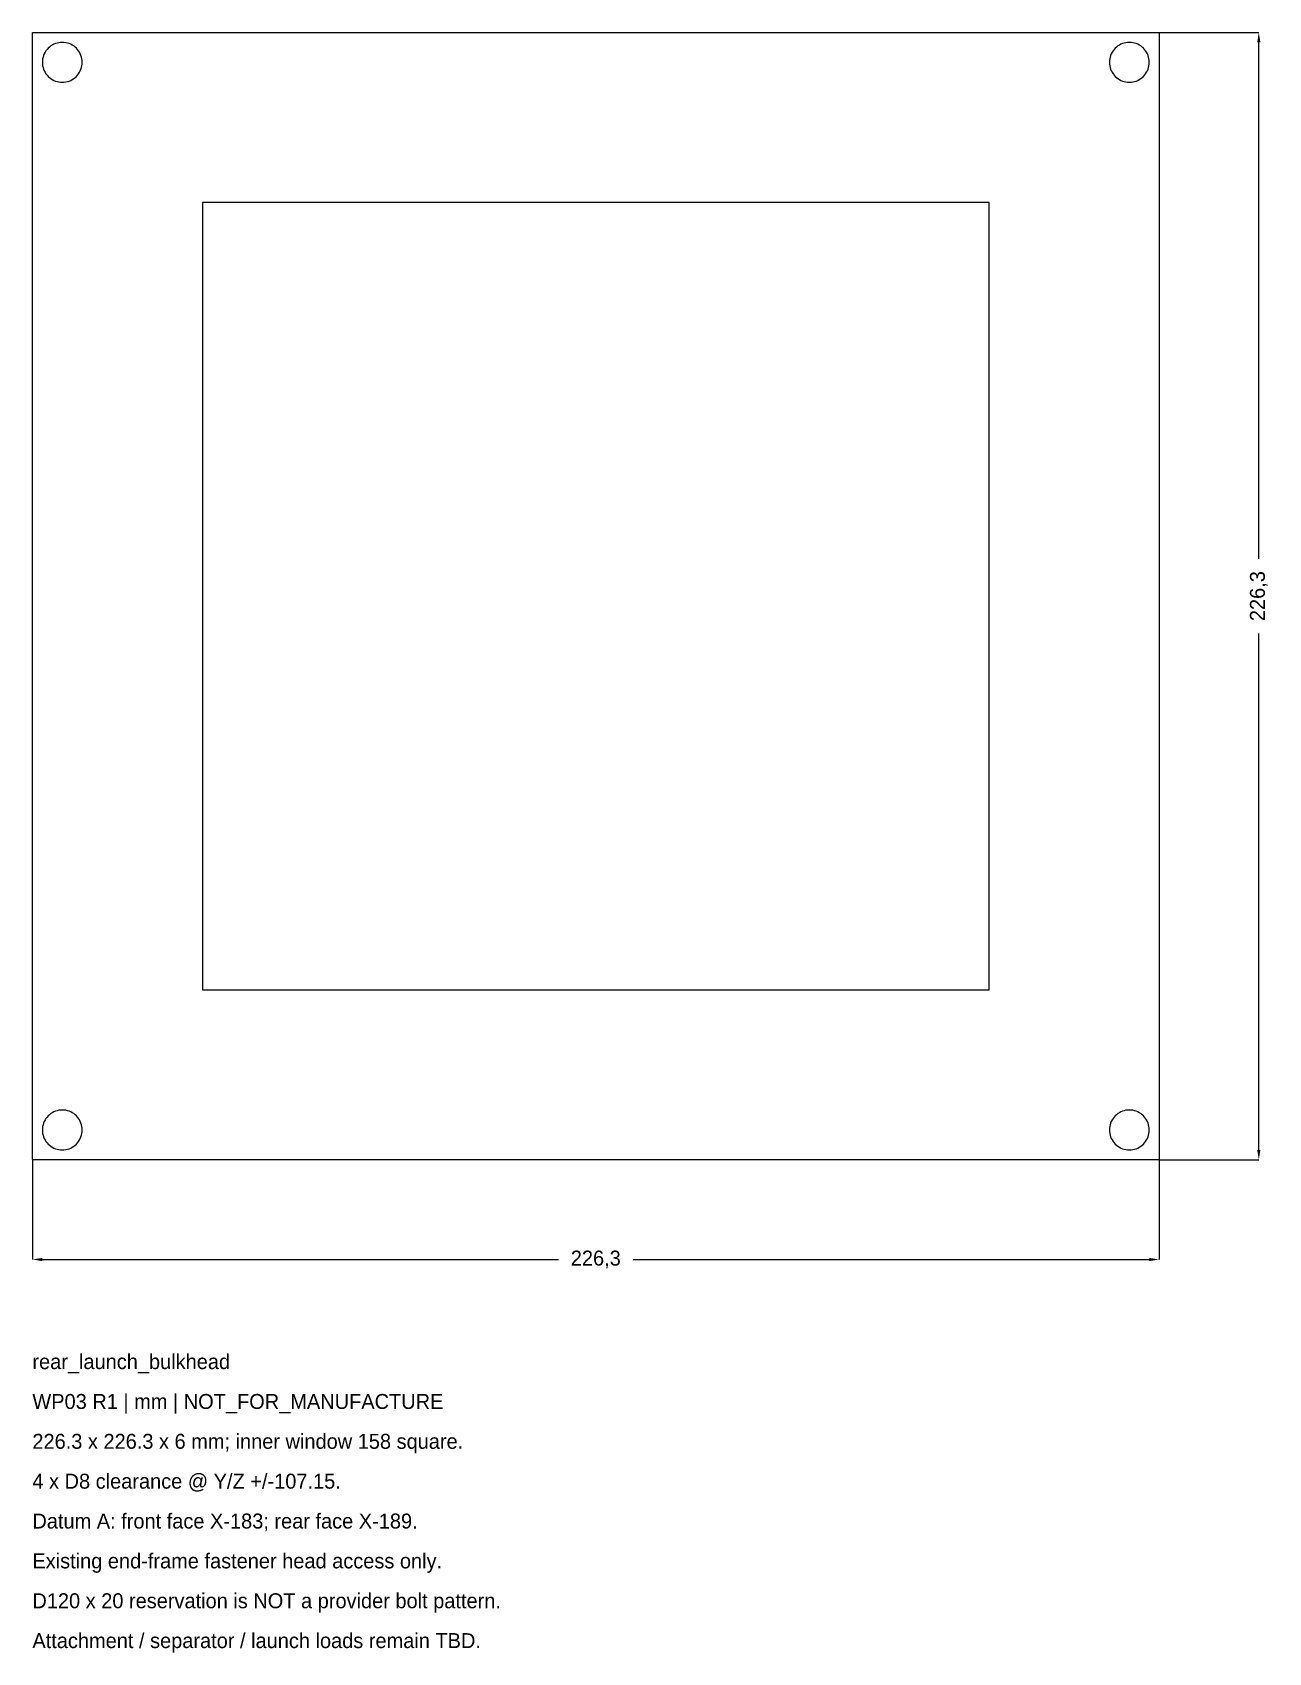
# Model space of a CAD drawing. Header units: millimetres. Extents: x 0 to 1208, y -629 to 226.
# Drawn here: x 960 to 1208.3, y -98.9 to 226.3 of the extents above; entities that cross this region are included whole.
import ezdxf

# ---------------------------------------------------------------- set-up
doc = ezdxf.new("R2010")
doc.units = ezdxf.units.MM
for name, color, linetype in [('REFERENCE_DIMENSIONS', 2, 'Continuous'), ('REFERENCE_GEOMETRY', 7, 'Continuous'), ('REFERENCE_NOTES', 3, 'Continuous')]:
    doc.layers.add(name, color=color, linetype=linetype)
doc.dimstyles.get("Standard").update_dxf_attribs({"dimtxt": 2.5, "dimasz": 2.5, "dimexe": 1.25, "dimexo": 0.625, "dimtad": 1, "dimcen": 2.5, "dimazin": 3, "dimtfac": 1, "dimtmove": 0, "dimatfit": 3})

msp = doc.modelspace()

# ---------------------------------------------------------------- texts
at = {"layer": 'REFERENCE_NOTES'}
for s, p in [('rear_launch_bulkhead', (960, -42)), ('WP03 R1 | mm | NOT_FOR_MANUFACTURE', (960, -50)), ('226.3 x 226.3 x 6 mm; inner window 158 square.', (960, -58)), ('4 x D8 clearance @ Y/Z +/-107.15.', (960, -66)), ('Datum A: front face X-183; rear face X-189.', (960, -74)), ('Existing end-frame fastener head access only.', (960, -82)), ('D120 x 20 reservation is NOT a provider bolt pattern.', (960, -90)), ('Attachment / separator / launch loads remain TBD.', (960, -98))]:
    msp.add_text(s, height=3, dxfattribs=at).set_placement(p)

# ---------------------------------------------------------------- blocks, each defined once
blk = doc.blocks.new('_CLOSEDFILLED')
at = {"color": 0, "linetype": 'BYBLOCK'}
blk.add_solid([(-1, 0.16), (0, 0), (-1, -0.16)], dxfattribs=at)
blk = doc.blocks.new('*D5')
for p, q in [((960, 0), (960, -20)), ((1186.3, 0), (1186.3, -20)), ((962, -20), (1065.65, -20)), ((1080.65, -20), (1184.3, -20))]:
    blk.add_line(p, q)
at = {"layer": 'Defpoints'}
for p in [(960, 0), (1186.3, 0), (960, -20)]:
    blk.add_point(p, dxfattribs=at)
at = {"layer": 'REFERENCE_DIMENSIONS', "xscale": 2, "yscale": 2, "rotation": 180}
blk.add_blockref('_CLOSEDFILLED', (960, -20), dxfattribs=at)
at = {"layer": 'REFERENCE_DIMENSIONS', "xscale": 2, "yscale": 2}
blk.add_blockref('_CLOSEDFILLED', (1186.3, -20), dxfattribs=at)
at = {"layer": 'REFERENCE_DIMENSIONS', "insert": (1073.15, -20), "char_height": 3, "attachment_point": 5}
blk.add_mtext('226,3', dxfattribs=at)
blk = doc.blocks.new('*D6')
for p, q in [((1186.3, 226.3), (1206.3, 226.3)), ((1206.3, 120.65), (1206.3, 224.3)), ((1206.3, 2), (1206.3, 105.65)), ((1186.3, 0), (1206.3, 0))]:
    blk.add_line(p, q)
at = {"layer": 'Defpoints'}
for p in [(1186.3, 226.3), (1186.3, 0), (1206.3, 0)]:
    blk.add_point(p, dxfattribs=at)
at = {"layer": 'REFERENCE_DIMENSIONS', "xscale": 2, "yscale": 2}
for p, rotation in [((1206.3, 226.3), 90), ((1206.3, 0), 270)]:
    blk.add_blockref('_CLOSEDFILLED', p, dxfattribs=dict(at, rotation=rotation))
at = {"layer": 'REFERENCE_DIMENSIONS', "insert": (1206.3, 113.15), "char_height": 3, "attachment_point": 5, "rotation": 90}
blk.add_mtext('226,3', dxfattribs=at)

# ---------------------------------------------------------------- dimensions: what is measured, and where the dimension line sits
at = {"layer": 'REFERENCE_DIMENSIONS'}
dim = msp.add_linear_dim(base=(1206.3, 0), p1=(1186.3, 0), p2=(1186.3, 226.3), angle=90, dimstyle='Standard', override={"dimtxt": 3, "dimasz": 2, "dimdec": 3}, dxfattribs=at)
dim.commit()
dim.dimension.update_dxf_attribs({"geometry": '*D6', "text_midpoint": (1206.3, 113.15)})
dim = msp.add_linear_dim(base=(960, -20), p1=(960, 0), p2=(1186.3, 0), dimstyle='Standard', override={"dimtxt": 3, "dimasz": 2, "dimdec": 3}, dxfattribs=at)
dim.commit()
dim.dimension.update_dxf_attribs({"geometry": '*D5', "text_midpoint": (1073.15, -20)})

# ---------------------------------------------------------------- linework, layer by layer
at = {"layer": 'REFERENCE_GEOMETRY'}
for points in [[(960, 226.3), (960.25, 226.3), (960.5, 226.3), (960.75, 226.3), (960.9999, 226.3), (961.2499, 226.3), (961.4999, 226.3), (961.7499, 226.3), (961.9999, 226.3), (962.2499, 226.3), (962.4999, 226.3), (962.7498, 226.3), (962.9998, 226.3), (963.2498, 226.3), (963.4998, 226.3), (963.7498, 226.3), (963.9998, 226.3), (964.2498, 226.3), (964.4998, 226.3), (964.7497, 226.3), (964.9997, 226.3), (965.2497, 226.3), (965.4997, 226.3), (965.7497, 226.3), (965.9997, 226.3), (966.2497, 226.3), (966.4996, 226.3), (966.7496, 226.3), (966.9996, 226.3), (967.2496, 226.3), (967.4996, 226.3), (967.7496, 226.3), (967.9996, 226.3), (968.2495, 226.3), (968.4995, 226.3), (968.7495, 226.3), (968.9995, 226.3), (969.2495, 226.3), (969.4995, 226.3), (969.7495, 226.3), (969.9994, 226.3), (970.2494, 226.3), (970.4994, 226.3), (970.7494, 226.3), (970.9994, 226.3), (971.2494, 226.3), (971.4994, 226.3), (971.7494, 226.3), (971.9993, 226.3), (972.2493, 226.3), (972.4993, 226.3), (972.7493, 226.3), (972.9993, 226.3), (973.2493, 226.3), (973.4993, 226.3), (973.7492, 226.3), (973.9992, 226.3), (974.2492, 226.3), (974.4992, 226.3), (974.7492, 226.3), (974.9992, 226.3), (975.2492, 226.3), (975.4991, 226.3), (975.7491, 226.3), (975.9991, 226.3), (976.2491, 226.3), (976.4991, 226.3), (976.7491, 226.3), (976.9991, 226.3), (977.249, 226.3), (977.499, 226.3), (977.749, 226.3), (977.999, 226.3), (978.249, 226.3), (978.499, 226.3), (978.749, 226.3), (978.999, 226.3), (979.2489, 226.3), (979.4989, 226.3), (979.7489, 226.3), (979.9989, 226.3), (980.2489, 226.3), (980.4989, 226.3), (980.7489, 226.3), (980.9988, 226.3), (981.2488, 226.3), (981.4988, 226.3), (981.7488, 226.3), (981.9988, 226.3), (982.2488, 226.3), (982.4988, 226.3), (982.7487, 226.3), (982.9987, 226.3), (983.2487, 226.3), (983.4987, 226.3), (983.7487, 226.3), (983.9987, 226.3), (984.2487, 226.3), (984.4986, 226.3), (984.7486, 226.3), (984.9986, 226.3), (985.2486, 226.3), (985.4986, 226.3), (985.7486, 226.3), (985.9986, 226.3), (986.2486, 226.3), (986.4985, 226.3), (986.7485, 226.3), (986.9985, 226.3), (987.2485, 226.3), (987.4985, 226.3), (987.7485, 226.3), (987.9985, 226.3), (988.2484, 226.3), (988.4984, 226.3), (988.7484, 226.3), (988.9984, 226.3), (989.2484, 226.3), (989.4984, 226.3), (989.7484, 226.3), (989.9983, 226.3), (990.2483, 226.3), (990.4983, 226.3), (990.7483, 226.3), (990.9983, 226.3), (991.2483, 226.3), (991.4983, 226.3), (991.7482, 226.3), (991.9982, 226.3), (992.2482, 226.3), (992.4982, 226.3), (992.7482, 226.3), (992.9982, 226.3), (993.2482, 226.3), (993.4981, 226.3), (993.7481, 226.3), (993.9981, 226.3), (994.2481, 226.3), (994.4981, 226.3), (994.7481, 226.3), (994.9981, 226.3), (995.2481, 226.3), (995.498, 226.3), (995.748, 226.3), (995.998, 226.3), (996.248, 226.3), (996.498, 226.3), (996.748, 226.3), (996.998, 226.3), (997.2479, 226.3), (997.4979, 226.3), (997.7479, 226.3), (997.9979, 226.3), (998.2479, 226.3), (998.4979, 226.3), (998.7479, 226.3), (998.9978, 226.3), (999.2478, 226.3), (999.4978, 226.3), (999.7478, 226.3), (999.9978, 226.3), (1000.2478, 226.3), (1000.4978, 226.3), (1000.7477, 226.3), (1000.9977, 226.3), (1001.2477, 226.3), (1001.4977, 226.3), (1001.7477, 226.3), (1001.9977, 226.3), (1002.2477, 226.3), (1002.4977, 226.3), (1002.7476, 226.3), (1002.9976, 226.3), (1003.2476, 226.3), (1003.4976, 226.3), (1003.7476, 226.3), (1003.9976, 226.3), (1004.2476, 226.3), (1004.4975, 226.3), (1004.7475, 226.3), (1004.9975, 226.3), (1005.2475, 226.3), (1005.4975, 226.3), (1005.7475, 226.3), (1005.9975, 226.3), (1006.2474, 226.3), (1006.4974, 226.3), (1006.7474, 226.3), (1006.9974, 226.3), (1007.2474, 226.3), (1007.4974, 226.3), (1007.7474, 226.3), (1007.9973, 226.3), (1008.2473, 226.3), (1008.4973, 226.3), (1008.7473, 226.3), (1008.9973, 226.3), (1009.2473, 226.3), (1009.4973, 226.3), (1009.7473, 226.3), (1009.9972, 226.3), (1010.2472, 226.3), (1010.4972, 226.3), (1010.7472, 226.3), (1010.9972, 226.3), (1011.2472, 226.3), (1011.4972, 226.3), (1011.7471, 226.3), (1011.9971, 226.3), (1012.2471, 226.3), (1012.4971, 226.3), (1012.7471, 226.3), (1012.9971, 226.3), (1013.2471, 226.3), (1013.497, 226.3), (1013.747, 226.3), (1013.997, 226.3), (1014.247, 226.3), (1014.497, 226.3), (1014.747, 226.3), (1014.997, 226.3), (1015.2469, 226.3), (1015.4969, 226.3), (1015.7469, 226.3), (1015.9969, 226.3), (1016.2469, 226.3), (1016.4969, 226.3), (1016.7469, 226.3), (1016.9969, 226.3), (1017.2468, 226.3), (1017.4968, 226.3), (1017.7468, 226.3), (1017.9968, 226.3), (1018.2468, 226.3), (1018.4968, 226.3), (1018.7468, 226.3), (1018.9967, 226.3), (1019.2467, 226.3), (1019.4967, 226.3), (1019.7467, 226.3), (1019.9967, 226.3), (1020.2467, 226.3), (1020.4967, 226.3), (1020.7466, 226.3), (1020.9966, 226.3), (1021.2466, 226.3), (1021.4966, 226.3), (1021.7466, 226.3), (1021.9966, 226.3), (1022.2466, 226.3), (1022.4965, 226.3), (1022.7465, 226.3), (1022.9965, 226.3), (1023.2465, 226.3), (1023.4965, 226.3), (1023.7465, 226.3), (1023.9965, 226.3), (1024.2465, 226.3), (1024.4964, 226.3), (1024.7464, 226.3), (1024.9964, 226.3), (1025.2464, 226.3), (1025.4964, 226.3), (1025.7464, 226.3), (1025.9964, 226.3), (1026.2463, 226.3), (1026.4963, 226.3), (1026.7463, 226.3), (1026.9963, 226.3), (1027.2463, 226.3), (1027.4963, 226.3), (1027.7463, 226.3), (1027.9962, 226.3), (1028.2462, 226.3), (1028.4962, 226.3), (1028.7462, 226.3), (1028.9962, 226.3), (1029.2462, 226.3), (1029.4962, 226.3), (1029.7461, 226.3), (1029.9961, 226.3), (1030.2461, 226.3), (1030.4961, 226.3), (1030.7461, 226.3), (1030.9961, 226.3), (1031.2461, 226.3), (1031.4961, 226.3), (1031.746, 226.3), (1031.996, 226.3), (1032.246, 226.3), (1032.496, 226.3), (1032.746, 226.3), (1032.996, 226.3), (1033.246, 226.3), (1033.4959, 226.3), (1033.7459, 226.3), (1033.9959, 226.3), (1034.2459, 226.3), (1034.4959, 226.3), (1034.7459, 226.3), (1034.9959, 226.3), (1035.2458, 226.3), (1035.4958, 226.3), (1035.7458, 226.3), (1035.9958, 226.3), (1036.2458, 226.3), (1036.4958, 226.3), (1036.7458, 226.3), (1036.9957, 226.3), (1037.2457, 226.3), (1037.4957, 226.3), (1037.7457, 226.3), (1037.9957, 226.3), (1038.2457, 226.3), (1038.4957, 226.3), (1038.7457, 226.3), (1038.9956, 226.3), (1039.2456, 226.3), (1039.4956, 226.3), (1039.7456, 226.3), (1039.9956, 226.3), (1040.2456, 226.3), (1040.4956, 226.3), (1040.7455, 226.3), (1040.9955, 226.3), (1041.2455, 226.3), (1041.4955, 226.3), (1041.7455, 226.3), (1041.9955, 226.3), (1042.2455, 226.3), (1042.4954, 226.3), (1042.7454, 226.3), (1042.9954, 226.3), (1043.2454, 226.3), (1043.4954, 226.3), (1043.7454, 226.3), (1043.9954, 226.3), (1044.2453, 226.3), (1044.4953, 226.3), (1044.7453, 226.3), (1044.9953, 226.3), (1045.2453, 226.3), (1045.4953, 226.3), (1045.7453, 226.3), (1045.9952, 226.3), (1046.2452, 226.3), (1046.4952, 226.3), (1046.7452, 226.3), (1046.9952, 226.3), (1047.2452, 226.3), (1047.4952, 226.3), (1047.7452, 226.3), (1047.9951, 226.3), (1048.2451, 226.3), (1048.4951, 226.3), (1048.7451, 226.3), (1048.9951, 226.3), (1049.2451, 226.3), (1049.4951, 226.3), (1049.745, 226.3), (1049.995, 226.3), (1050.245, 226.3), (1050.495, 226.3), (1050.745, 226.3), (1050.995, 226.3), (1051.245, 226.3), (1051.4949, 226.3), (1051.7449, 226.3), (1051.9949, 226.3), (1052.2449, 226.3), (1052.4949, 226.3), (1052.7449, 226.3), (1052.9949, 226.3), (1053.2448, 226.3), (1053.4948, 226.3), (1053.7448, 226.3), (1053.9948, 226.3), (1054.2448, 226.3), (1054.4948, 226.3), (1054.7448, 226.3), (1054.9948, 226.3), (1055.2447, 226.3), (1055.4947, 226.3), (1055.7447, 226.3), (1055.9947, 226.3), (1056.2447, 226.3), (1056.4947, 226.3), (1056.7447, 226.3), (1056.9946, 226.3), (1057.2446, 226.3), (1057.4946, 226.3), (1057.7446, 226.3), (1057.9946, 226.3), (1058.2446, 226.3), (1058.4946, 226.3), (1058.7445, 226.3), (1058.9945, 226.3), (1059.2445, 226.3), (1059.4945, 226.3), (1059.7445, 226.3), (1059.9945, 226.3), (1060.2445, 226.3), (1060.4944, 226.3), (1060.7444, 226.3), (1060.9944, 226.3), (1061.2444, 226.3), (1061.4944, 226.3), (1061.7444, 226.3), (1061.9944, 226.3), (1062.2444, 226.3), (1062.4943, 226.3), (1062.7443, 226.3), (1062.9943, 226.3), (1063.2443, 226.3), (1063.4943, 226.3), (1063.7443, 226.3), (1063.9943, 226.3), (1064.2442, 226.3), (1064.4942, 226.3), (1064.7442, 226.3), (1064.9942, 226.3), (1065.2442, 226.3), (1065.4942, 226.3), (1065.7442, 226.3), (1065.9941, 226.3), (1066.2441, 226.3), (1066.4941, 226.3), (1066.7441, 226.3), (1066.9941, 226.3), (1067.2441, 226.3), (1067.4941, 226.3), (1067.744, 226.3), (1067.994, 226.3), (1068.244, 226.3), (1068.494, 226.3), (1068.744, 226.3), (1068.994, 226.3), (1069.244, 226.3), (1069.494, 226.3), (1069.7439, 226.3), (1069.9939, 226.3), (1070.2439, 226.3), (1070.4939, 226.3), (1070.7439, 226.3), (1070.9939, 226.3), (1071.2439, 226.3), (1071.4938, 226.3), (1071.7438, 226.3), (1071.9938, 226.3), (1072.2438, 226.3), (1072.4938, 226.3), (1072.7438, 226.3), (1072.9938, 226.3), (1073.2437, 226.3), (1073.4937, 226.3), (1073.7437, 226.3), (1073.9937, 226.3), (1074.2437, 226.3), (1074.4937, 226.3), (1074.7437, 226.3), (1074.9936, 226.3), (1075.2436, 226.3), (1075.4936, 226.3), (1075.7436, 226.3), (1075.9936, 226.3), (1076.2436, 226.3), (1076.4936, 226.3), (1076.7436, 226.3), (1076.9935, 226.3), (1077.2435, 226.3), (1077.4935, 226.3), (1077.7435, 226.3), (1077.9935, 226.3), (1078.2435, 226.3), (1078.4935, 226.3), (1078.7434, 226.3), (1078.9934, 226.3), (1079.2434, 226.3), (1079.4934, 226.3), (1079.7434, 226.3), (1079.9934, 226.3), (1080.2434, 226.3), (1080.4933, 226.3), (1080.7433, 226.3), (1080.9933, 226.3), (1081.2433, 226.3), (1081.4933, 226.3), (1081.7433, 226.3), (1081.9933, 226.3), (1082.2432, 226.3), (1082.4932, 226.3), (1082.7432, 226.3), (1082.9932, 226.3), (1083.2432, 226.3), (1083.4932, 226.3), (1083.7432, 226.3), (1083.9932, 226.3), (1084.2431, 226.3), (1084.4931, 226.3), (1084.7431, 226.3), (1084.9931, 226.3), (1085.2431, 226.3), (1085.4931, 226.3), (1085.7431, 226.3), (1085.993, 226.3), (1086.243, 226.3), (1086.493, 226.3), (1086.743, 226.3), (1086.993, 226.3), (1087.243, 226.3), (1087.493, 226.3), (1087.7429, 226.3), (1087.9929, 226.3), (1088.2429, 226.3), (1088.4929, 226.3), (1088.7429, 226.3), (1088.9929, 226.3), (1089.2429, 226.3), (1089.4928, 226.3), (1089.7428, 226.3), (1089.9928, 226.3), (1090.2428, 226.3), (1090.4928, 226.3), (1090.7428, 226.3), (1090.9928, 226.3), (1091.2428, 226.3), (1091.4927, 226.3), (1091.7427, 226.3), (1091.9927, 226.3), (1092.2427, 226.3), (1092.4927, 226.3), (1092.7427, 226.3), (1092.9927, 226.3), (1093.2426, 226.3), (1093.4926, 226.3), (1093.7426, 226.3), (1093.9926, 226.3), (1094.2426, 226.3), (1094.4926, 226.3), (1094.7426, 226.3), (1094.9925, 226.3), (1095.2425, 226.3), (1095.4925, 226.3), (1095.7425, 226.3), (1095.9925, 226.3), (1096.2425, 226.3), (1096.4925, 226.3), (1096.7424, 226.3), (1096.9924, 226.3), (1097.2424, 226.3), (1097.4924, 226.3), (1097.7424, 226.3), (1097.9924, 226.3), (1098.2424, 226.3), (1098.4924, 226.3), (1098.7423, 226.3), (1098.9923, 226.3), (1099.2423, 226.3), (1099.4923, 226.3), (1099.7423, 226.3), (1099.9923, 226.3), (1100.2423, 226.3), (1100.4922, 226.3), (1100.7422, 226.3), (1100.9922, 226.3), (1101.2422, 226.3), (1101.4922, 226.3), (1101.7422, 226.3), (1101.9922, 226.3), (1102.2421, 226.3), (1102.4921, 226.3), (1102.7421, 226.3), (1102.9921, 226.3), (1103.2421, 226.3), (1103.4921, 226.3), (1103.7421, 226.3), (1103.992, 226.3), (1104.242, 226.3), (1104.492, 226.3), (1104.742, 226.3), (1104.992, 226.3), (1105.242, 226.3), (1105.492, 226.3), (1105.7419, 226.3), (1105.9919, 226.3), (1106.2419, 226.3), (1106.4919, 226.3), (1106.7419, 226.3), (1106.9919, 226.3), (1107.2419, 226.3), (1107.4919, 226.3), (1107.7418, 226.3), (1107.9918, 226.3), (1108.2418, 226.3), (1108.4918, 226.3), (1108.7418, 226.3), (1108.9918, 226.3), (1109.2418, 226.3), (1109.4917, 226.3), (1109.7417, 226.3), (1109.9917, 226.3), (1110.2417, 226.3), (1110.4917, 226.3), (1110.7417, 226.3), (1110.9917, 226.3), (1111.2416, 226.3), (1111.4916, 226.3), (1111.7416, 226.3), (1111.9916, 226.3), (1112.2416, 226.3), (1112.4916, 226.3), (1112.7416, 226.3), (1112.9915, 226.3), (1113.2415, 226.3), (1113.4915, 226.3), (1113.7415, 226.3), (1113.9915, 226.3), (1114.2415, 226.3), (1114.4915, 226.3), (1114.7415, 226.3), (1114.9914, 226.3), (1115.2414, 226.3), (1115.4914, 226.3), (1115.7414, 226.3), (1115.9914, 226.3), (1116.2414, 226.3), (1116.4914, 226.3), (1116.7413, 226.3), (1116.9913, 226.3), (1117.2413, 226.3), (1117.4913, 226.3), (1117.7413, 226.3), (1117.9913, 226.3), (1118.2413, 226.3), (1118.4912, 226.3), (1118.7412, 226.3), (1118.9912, 226.3), (1119.2412, 226.3), (1119.4912, 226.3), (1119.7412, 226.3), (1119.9912, 226.3), (1120.2411, 226.3), (1120.4911, 226.3), (1120.7411, 226.3), (1120.9911, 226.3), (1121.2411, 226.3), (1121.4911, 226.3), (1121.7411, 226.3), (1121.9911, 226.3), (1122.241, 226.3), (1122.491, 226.3), (1122.741, 226.3), (1122.991, 226.3), (1123.241, 226.3), (1123.491, 226.3), (1123.741, 226.3), (1123.9909, 226.3), (1124.2409, 226.3), (1124.4909, 226.3), (1124.7409, 226.3), (1124.9909, 226.3), (1125.2409, 226.3), (1125.4909, 226.3), (1125.7408, 226.3), (1125.9908, 226.3), (1126.2408, 226.3), (1126.4908, 226.3), (1126.7408, 226.3), (1126.9908, 226.3), (1127.2408, 226.3), (1127.4907, 226.3), (1127.7407, 226.3), (1127.9907, 226.3), (1128.2407, 226.3), (1128.4907, 226.3), (1128.7407, 226.3), (1128.9907, 226.3), (1129.2407, 226.3), (1129.4906, 226.3), (1129.7406, 226.3), (1129.9906, 226.3), (1130.2406, 226.3), (1130.4906, 226.3), (1130.7406, 226.3), (1130.9906, 226.3), (1131.2405, 226.3), (1131.4905, 226.3), (1131.7405, 226.3), (1131.9905, 226.3), (1132.2405, 226.3), (1132.4905, 226.3), (1132.7405, 226.3), (1132.9904, 226.3), (1133.2404, 226.3), (1133.4904, 226.3), (1133.7404, 226.3), (1133.9904, 226.3), (1134.2404, 226.3), (1134.4904, 226.3), (1134.7403, 226.3), (1134.9903, 226.3), (1135.2403, 226.3), (1135.4903, 226.3), (1135.7403, 226.3), (1135.9903, 226.3), (1136.2403, 226.3), (1136.4903, 226.3), (1136.7402, 226.3), (1136.9902, 226.3), (1137.2402, 226.3), (1137.4902, 226.3), (1137.7402, 226.3), (1137.9902, 226.3), (1138.2402, 226.3), (1138.4901, 226.3), (1138.7401, 226.3), (1138.9901, 226.3), (1139.2401, 226.3), (1139.4901, 226.3), (1139.7401, 226.3), (1139.9901, 226.3), (1140.24, 226.3), (1140.49, 226.3), (1140.74, 226.3), (1140.99, 226.3), (1141.24, 226.3), (1141.49, 226.3), (1141.74, 226.3), (1141.9899, 226.3), (1142.2399, 226.3), (1142.4899, 226.3), (1142.7399, 226.3), (1142.9899, 226.3), (1143.2399, 226.3), (1143.4899, 226.3), (1143.7399, 226.3), (1143.9898, 226.3), (1144.2398, 226.3), (1144.4898, 226.3), (1144.7398, 226.3), (1144.9898, 226.3), (1145.2398, 226.3), (1145.4898, 226.3), (1145.7397, 226.3), (1145.9897, 226.3), (1146.2397, 226.3), (1146.4897, 226.3), (1146.7397, 226.3), (1146.9897, 226.3), (1147.2397, 226.3), (1147.4896, 226.3), (1147.7396, 226.3), (1147.9896, 226.3), (1148.2396, 226.3), (1148.4896, 226.3), (1148.7396, 226.3), (1148.9896, 226.3), (1149.2395, 226.3), (1149.4895, 226.3), (1149.7395, 226.3), (1149.9895, 226.3), (1150.2395, 226.3), (1150.4895, 226.3), (1150.7395, 226.3), (1150.9895, 226.3), (1151.2394, 226.3), (1151.4894, 226.3), (1151.7394, 226.3), (1151.9894, 226.3), (1152.2394, 226.3), (1152.4894, 226.3), (1152.7394, 226.3), (1152.9893, 226.3), (1153.2393, 226.3), (1153.4893, 226.3), (1153.7393, 226.3), (1153.9893, 226.3), (1154.2393, 226.3), (1154.4893, 226.3), (1154.7392, 226.3), (1154.9892, 226.3), (1155.2392, 226.3), (1155.4892, 226.3), (1155.7392, 226.3), (1155.9892, 226.3), (1156.2392, 226.3), (1156.4891, 226.3), (1156.7391, 226.3), (1156.9891, 226.3), (1157.2391, 226.3), (1157.4891, 226.3), (1157.7391, 226.3), (1157.9891, 226.3), (1158.239, 226.3), (1158.489, 226.3), (1158.739, 226.3), (1158.989, 226.3), (1159.239, 226.3), (1159.489, 226.3), (1159.739, 226.3), (1159.989, 226.3), (1160.2389, 226.3), (1160.4889, 226.3), (1160.7389, 226.3), (1160.9889, 226.3), (1161.2389, 226.3), (1161.4889, 226.3), (1161.7389, 226.3), (1161.9888, 226.3), (1162.2388, 226.3), (1162.4888, 226.3), (1162.7388, 226.3), (1162.9888, 226.3), (1163.2388, 226.3), (1163.4888, 226.3), (1163.7387, 226.3), (1163.9887, 226.3), (1164.2387, 226.3), (1164.4887, 226.3), (1164.7387, 226.3), (1164.9887, 226.3), (1165.2387, 226.3), (1165.4886, 226.3), (1165.7386, 226.3), (1165.9886, 226.3), (1166.2386, 226.3), (1166.4886, 226.3), (1166.7386, 226.3), (1166.9886, 226.3), (1167.2386, 226.3), (1167.4885, 226.3), (1167.7385, 226.3), (1167.9885, 226.3), (1168.2385, 226.3), (1168.4885, 226.3), (1168.7385, 226.3), (1168.9885, 226.3), (1169.2384, 226.3), (1169.4884, 226.3), (1169.7384, 226.3), (1169.9884, 226.3), (1170.2384, 226.3), (1170.4884, 226.3), (1170.7384, 226.3), (1170.9883, 226.3), (1171.2383, 226.3), (1171.4883, 226.3), (1171.7383, 226.3), (1171.9883, 226.3), (1172.2383, 226.3), (1172.4883, 226.3), (1172.7382, 226.3), (1172.9882, 226.3), (1173.2382, 226.3), (1173.4882, 226.3), (1173.7382, 226.3), (1173.9882, 226.3), (1174.2382, 226.3), (1174.4882, 226.3), (1174.7381, 226.3), (1174.9881, 226.3), (1175.2381, 226.3), (1175.4881, 226.3), (1175.7381, 226.3), (1175.9881, 226.3), (1176.2381, 226.3), (1176.488, 226.3), (1176.738, 226.3), (1176.988, 226.3), (1177.238, 226.3), (1177.488, 226.3), (1177.738, 226.3), (1177.988, 226.3), (1178.2379, 226.3), (1178.4879, 226.3), (1178.7379, 226.3), (1178.9879, 226.3), (1179.2379, 226.3), (1179.4879, 226.3), (1179.7379, 226.3), (1179.9878, 226.3), (1180.2378, 226.3), (1180.4878, 226.3), (1180.7378, 226.3), (1180.9878, 226.3), (1181.2378, 226.3), (1181.4878, 226.3), (1181.7378, 226.3), (1181.9877, 226.3), (1182.2377, 226.3), (1182.4877, 226.3), (1182.7377, 226.3), (1182.9877, 226.3), (1183.2377, 226.3), (1183.4877, 226.3), (1183.7376, 226.3), (1183.9876, 226.3), (1184.2376, 226.3), (1184.4876, 226.3), (1184.7376, 226.3), (1184.9876, 226.3), (1185.2376, 226.3), (1185.4875, 226.3), (1185.7375, 226.3), (1185.9875, 226.3), (1186.2375, 226.3), (1186.3, 226.1125), (1186.3, 225.8625), (1186.3, 225.6125), (1186.3, 225.3626), (1186.3, 225.1126), (1186.3, 224.8626), (1186.3, 224.6126), (1186.3, 224.3626), (1186.3, 224.1126), (1186.3, 223.8626), (1186.3, 223.6126), (1186.3, 223.3627), (1186.3, 223.1127), (1186.3, 222.8627), (1186.3, 222.6127), (1186.3, 222.3627), (1186.3, 222.1127), (1186.3, 221.8627), (1186.3, 221.6128), (1186.3, 221.3628), (1186.3, 221.1128), (1186.3, 220.8628), (1186.3, 220.6128), (1186.3, 220.3628), (1186.3, 220.1128), (1186.3, 219.8629), (1186.3, 219.6129), (1186.3, 219.3629), (1186.3, 219.1129), (1186.3, 218.8629), (1186.3, 218.6129), (1186.3, 218.3629), (1186.3, 218.113), (1186.3, 217.863), (1186.3, 217.613), (1186.3, 217.363), (1186.3, 217.113), (1186.3, 216.863), (1186.3, 216.613), (1186.3, 216.363), (1186.3, 216.1131), (1186.3, 215.8631), (1186.3, 215.6131), (1186.3, 215.3631), (1186.3, 215.1131), (1186.3, 214.8631), (1186.3, 214.6131), (1186.3, 214.3632), (1186.3, 214.1132), (1186.3, 213.8632), (1186.3, 213.6132), (1186.3, 213.3632), (1186.3, 213.1132), (1186.3, 212.8632), (1186.3, 212.6133), (1186.3, 212.3633), (1186.3, 212.1133), (1186.3, 211.8633), (1186.3, 211.6133), (1186.3, 211.3633), (1186.3, 211.1133), (1186.3, 210.8634), (1186.3, 210.6134), (1186.3, 210.3634), (1186.3, 210.1134), (1186.3, 209.8634), (1186.3, 209.6134), (1186.3, 209.3634), (1186.3, 209.1134), (1186.3, 208.8635), (1186.3, 208.6135), (1186.3, 208.3635), (1186.3, 208.1135), (1186.3, 207.8635), (1186.3, 207.6135), (1186.3, 207.3635), (1186.3, 207.1136), (1186.3, 206.8636), (1186.3, 206.6136), (1186.3, 206.3636), (1186.3, 206.1136), (1186.3, 205.8636), (1186.3, 205.6136), (1186.3, 205.3637), (1186.3, 205.1137), (1186.3, 204.8637), (1186.3, 204.6137), (1186.3, 204.3637), (1186.3, 204.1137), (1186.3, 203.8637), (1186.3, 203.6138), (1186.3, 203.3638), (1186.3, 203.1138), (1186.3, 202.8638), (1186.3, 202.6138), (1186.3, 202.3638), (1186.3, 202.1138), (1186.3, 201.8638), (1186.3, 201.6139), (1186.3, 201.3639), (1186.3, 201.1139), (1186.3, 200.8639), (1186.3, 200.6139), (1186.3, 200.3639), (1186.3, 200.1139), (1186.3, 199.864), (1186.3, 199.614), (1186.3, 199.364), (1186.3, 199.114), (1186.3, 198.864), (1186.3, 198.614), (1186.3, 198.364), (1186.3, 198.1141), (1186.3, 197.8641), (1186.3, 197.6141), (1186.3, 197.3641), (1186.3, 197.1141), (1186.3, 196.8641), (1186.3, 196.6141), (1186.3, 196.3642), (1186.3, 196.1142), (1186.3, 195.8642), (1186.3, 195.6142), (1186.3, 195.3642), (1186.3, 195.1142), (1186.3, 194.8642), (1186.3, 194.6143), (1186.3, 194.3643), (1186.3, 194.1143), (1186.3, 193.8643), (1186.3, 193.6143), (1186.3, 193.3643), (1186.3, 193.1143), (1186.3, 192.8643), (1186.3, 192.6144), (1186.3, 192.3644), (1186.3, 192.1144), (1186.3, 191.8644), (1186.3, 191.6144), (1186.3, 191.3644), (1186.3, 191.1144), (1186.3, 190.8645), (1186.3, 190.6145), (1186.3, 190.3645), (1186.3, 190.1145), (1186.3, 189.8645), (1186.3, 189.6145), (1186.3, 189.3645), (1186.3, 189.1146), (1186.3, 188.8646), (1186.3, 188.6146), (1186.3, 188.3646), (1186.3, 188.1146), (1186.3, 187.8646), (1186.3, 187.6146), (1186.3, 187.3647), (1186.3, 187.1147), (1186.3, 186.8647), (1186.3, 186.6147), (1186.3, 186.3647), (1186.3, 186.1147), (1186.3, 185.8647), (1186.3, 185.6147), (1186.3, 185.3648), (1186.3, 185.1148), (1186.3, 184.8648), (1186.3, 184.6148), (1186.3, 184.3648), (1186.3, 184.1148), (1186.3, 183.8648), (1186.3, 183.6149), (1186.3, 183.3649), (1186.3, 183.1149), (1186.3, 182.8649), (1186.3, 182.6149), (1186.3, 182.3649), (1186.3, 182.1149), (1186.3, 181.865), (1186.3, 181.615), (1186.3, 181.365), (1186.3, 181.115), (1186.3, 180.865), (1186.3, 180.615), (1186.3, 180.365), (1186.3, 180.1151), (1186.3, 179.8651), (1186.3, 179.6151), (1186.3, 179.3651), (1186.3, 179.1151), (1186.3, 178.8651), (1186.3, 178.6151), (1186.3, 178.3651), (1186.3, 178.1152), (1186.3, 177.8652), (1186.3, 177.6152), (1186.3, 177.3652), (1186.3, 177.1152), (1186.3, 176.8652), (1186.3, 176.6152), (1186.3, 176.3653), (1186.3, 176.1153), (1186.3, 175.8653), (1186.3, 175.6153), (1186.3, 175.3653), (1186.3, 175.1153), (1186.3, 174.8653), (1186.3, 174.6154), (1186.3, 174.3654), (1186.3, 174.1154), (1186.3, 173.8654), (1186.3, 173.6154), (1186.3, 173.3654), (1186.3, 173.1154), (1186.3, 172.8655), (1186.3, 172.6155), (1186.3, 172.3655), (1186.3, 172.1155), (1186.3, 171.8655), (1186.3, 171.6155), (1186.3, 171.3655), (1186.3, 171.1155), (1186.3, 170.8656), (1186.3, 170.6156), (1186.3, 170.3656), (1186.3, 170.1156), (1186.3, 169.8656), (1186.3, 169.6156), (1186.3, 169.3656), (1186.3, 169.1157), (1186.3, 168.8657), (1186.3, 168.6157), (1186.3, 168.3657), (1186.3, 168.1157), (1186.3, 167.8657), (1186.3, 167.6157), (1186.3, 167.3658), (1186.3, 167.1158), (1186.3, 166.8658), (1186.3, 166.6158), (1186.3, 166.3658), (1186.3, 166.1158), (1186.3, 165.8658), (1186.3, 165.6159), (1186.3, 165.3659), (1186.3, 165.1159), (1186.3, 164.8659), (1186.3, 164.6159), (1186.3, 164.3659), (1186.3, 164.1159), (1186.3, 163.8659), (1186.3, 163.616), (1186.3, 163.366), (1186.3, 163.116), (1186.3, 162.866), (1186.3, 162.616), (1186.3, 162.366), (1186.3, 162.116), (1186.3, 161.8661), (1186.3, 161.6161), (1186.3, 161.3661), (1186.3, 161.1161), (1186.3, 160.8661), (1186.3, 160.6161), (1186.3, 160.3661), (1186.3, 160.1162), (1186.3, 159.8662), (1186.3, 159.6162), (1186.3, 159.3662), (1186.3, 159.1162), (1186.3, 158.8662), (1186.3, 158.6162), (1186.3, 158.3663), (1186.3, 158.1163), (1186.3, 157.8663), (1186.3, 157.6163), (1186.3, 157.3663), (1186.3, 157.1163), (1186.3, 156.8663), (1186.3, 156.6163), (1186.3, 156.3664), (1186.3, 156.1164), (1186.3, 155.8664), (1186.3, 155.6164), (1186.3, 155.3664), (1186.3, 155.1164), (1186.3, 154.8664), (1186.3, 154.6165), (1186.3, 154.3665), (1186.3, 154.1165), (1186.3, 153.8665), (1186.3, 153.6165), (1186.3, 153.3665), (1186.3, 153.1165), (1186.3, 152.8666), (1186.3, 152.6166), (1186.3, 152.3666), (1186.3, 152.1166), (1186.3, 151.8666), (1186.3, 151.6166), (1186.3, 151.3666), (1186.3, 151.1167), (1186.3, 150.8667), (1186.3, 150.6167), (1186.3, 150.3667), (1186.3, 150.1167), (1186.3, 149.8667), (1186.3, 149.6167), (1186.3, 149.3667), (1186.3, 149.1168), (1186.3, 148.8668), (1186.3, 148.6168), (1186.3, 148.3668), (1186.3, 148.1168), (1186.3, 147.8668), (1186.3, 147.6168), (1186.3, 147.3669), (1186.3, 147.1169), (1186.3, 146.8669), (1186.3, 146.6169), (1186.3, 146.3669), (1186.3, 146.1169), (1186.3, 145.8669), (1186.3, 145.617), (1186.3, 145.367), (1186.3, 145.117), (1186.3, 144.867), (1186.3, 144.617), (1186.3, 144.367), (1186.3, 144.117), (1186.3, 143.8671), (1186.3, 143.6171), (1186.3, 143.3671), (1186.3, 143.1171), (1186.3, 142.8671), (1186.3, 142.6171), (1186.3, 142.3671), (1186.3, 142.1171), (1186.3, 141.8672), (1186.3, 141.6172), (1186.3, 141.3672), (1186.3, 141.1172), (1186.3, 140.8672), (1186.3, 140.6172), (1186.3, 140.3672), (1186.3, 140.1173), (1186.3, 139.8673), (1186.3, 139.6173), (1186.3, 139.3673), (1186.3, 139.1173), (1186.3, 138.8673), (1186.3, 138.6173), (1186.3, 138.3674), (1186.3, 138.1174), (1186.3, 137.8674), (1186.3, 137.6174), (1186.3, 137.3674), (1186.3, 137.1174), (1186.3, 136.8674), (1186.3, 136.6175), (1186.3, 136.3675), (1186.3, 136.1175), (1186.3, 135.8675), (1186.3, 135.6175), (1186.3, 135.3675), (1186.3, 135.1175), (1186.3, 134.8676), (1186.3, 134.6176), (1186.3, 134.3676), (1186.3, 134.1176), (1186.3, 133.8676), (1186.3, 133.6176), (1186.3, 133.3676), (1186.3, 133.1176), (1186.3, 132.8677), (1186.3, 132.6177), (1186.3, 132.3677), (1186.3, 132.1177), (1186.3, 131.8677), (1186.3, 131.6177), (1186.3, 131.3677), (1186.3, 131.1178), (1186.3, 130.8678), (1186.3, 130.6178), (1186.3, 130.3678), (1186.3, 130.1178), (1186.3, 129.8678), (1186.3, 129.6178), (1186.3, 129.3679), (1186.3, 129.1179), (1186.3, 128.8679), (1186.3, 128.6179), (1186.3, 128.3679), (1186.3, 128.1179), (1186.3, 127.8679), (1186.3, 127.618), (1186.3, 127.368), (1186.3, 127.118), (1186.3, 126.868), (1186.3, 126.618), (1186.3, 126.368), (1186.3, 126.118), (1186.3, 125.868), (1186.3, 125.6181), (1186.3, 125.3681), (1186.3, 125.1181), (1186.3, 124.8681), (1186.3, 124.6181), (1186.3, 124.3681), (1186.3, 124.1181), (1186.3, 123.8682), (1186.3, 123.6182), (1186.3, 123.3682), (1186.3, 123.1182), (1186.3, 122.8682), (1186.3, 122.6182), (1186.3, 122.3682), (1186.3, 122.1183), (1186.3, 121.8683), (1186.3, 121.6183), (1186.3, 121.3683), (1186.3, 121.1183), (1186.3, 120.8683), (1186.3, 120.6183), (1186.3, 120.3684), (1186.3, 120.1184), (1186.3, 119.8684), (1186.3, 119.6184), (1186.3, 119.3684), (1186.3, 119.1184), (1186.3, 118.8684), (1186.3, 118.6184), (1186.3, 118.3685), (1186.3, 118.1185), (1186.3, 117.8685), (1186.3, 117.6185), (1186.3, 117.3685), (1186.3, 117.1185), (1186.3, 116.8685), (1186.3, 116.6186), (1186.3, 116.3686), (1186.3, 116.1186), (1186.3, 115.8686), (1186.3, 115.6186), (1186.3, 115.3686), (1186.3, 115.1186), (1186.3, 114.8687), (1186.3, 114.6187), (1186.3, 114.3687), (1186.3, 114.1187), (1186.3, 113.8687), (1186.3, 113.6187), (1186.3, 113.3687), (1186.3, 113.1188), (1186.3, 112.8688), (1186.3, 112.6188), (1186.3, 112.3688), (1186.3, 112.1188), (1186.3, 111.8688), (1186.3, 111.6188), (1186.3, 111.3688), (1186.3, 111.1189), (1186.3, 110.8689), (1186.3, 110.6189), (1186.3, 110.3689), (1186.3, 110.1189), (1186.3, 109.8689), (1186.3, 109.6189), (1186.3, 109.369), (1186.3, 109.119), (1186.3, 108.869), (1186.3, 108.619), (1186.3, 108.369), (1186.3, 108.119), (1186.3, 107.869), (1186.3, 107.6191), (1186.3, 107.3691), (1186.3, 107.1191), (1186.3, 106.8691), (1186.3, 106.6191), (1186.3, 106.3691), (1186.3, 106.1191), (1186.3, 105.8692), (1186.3, 105.6192), (1186.3, 105.3692), (1186.3, 105.1192), (1186.3, 104.8692), (1186.3, 104.6192), (1186.3, 104.3692), (1186.3, 104.1192), (1186.3, 103.8693), (1186.3, 103.6193), (1186.3, 103.3693), (1186.3, 103.1193), (1186.3, 102.8693), (1186.3, 102.6193), (1186.3, 102.3693), (1186.3, 102.1194), (1186.3, 101.8694), (1186.3, 101.6194), (1186.3, 101.3694), (1186.3, 101.1194), (1186.3, 100.8694), (1186.3, 100.6194), (1186.3, 100.3695), (1186.3, 100.1195), (1186.3, 99.8695), (1186.3, 99.6195), (1186.3, 99.3695), (1186.3, 99.1195), (1186.3, 98.8695), (1186.3, 98.6196), (1186.3, 98.3696), (1186.3, 98.1196), (1186.3, 97.8696), (1186.3, 97.6196), (1186.3, 97.3696), (1186.3, 97.1196), (1186.3, 96.8696), (1186.3, 96.6197), (1186.3, 96.3697), (1186.3, 96.1197), (1186.3, 95.8697), (1186.3, 95.6197), (1186.3, 95.3697), (1186.3, 95.1197), (1186.3, 94.8698), (1186.3, 94.6198), (1186.3, 94.3698), (1186.3, 94.1198), (1186.3, 93.8698), (1186.3, 93.6198), (1186.3, 93.3698), (1186.3, 93.1199), (1186.3, 92.8699), (1186.3, 92.6199), (1186.3, 92.3699), (1186.3, 92.1199), (1186.3, 91.8699), (1186.3, 91.6199), (1186.3, 91.37), (1186.3, 91.12), (1186.3, 90.87), (1186.3, 90.62), (1186.3, 90.37), (1186.3, 90.12), (1186.3, 89.87), (1186.3, 89.62), (1186.3, 89.3701), (1186.3, 89.1201), (1186.3, 88.8701), (1186.3, 88.6201), (1186.3, 88.3701), (1186.3, 88.1201), (1186.3, 87.8701), (1186.3, 87.6202), (1186.3, 87.3702), (1186.3, 87.1202), (1186.3, 86.8702), (1186.3, 86.6202), (1186.3, 86.3702), (1186.3, 86.1202), (1186.3, 85.8703), (1186.3, 85.6203), (1186.3, 85.3703), (1186.3, 85.1203), (1186.3, 84.8703), (1186.3, 84.6203), (1186.3, 84.3703), (1186.3, 84.1204), (1186.3, 83.8704), (1186.3, 83.6204), (1186.3, 83.3704), (1186.3, 83.1204), (1186.3, 82.8704), (1186.3, 82.6204), (1186.3, 82.3705), (1186.3, 82.1205), (1186.3, 81.8705), (1186.3, 81.6205), (1186.3, 81.3705), (1186.3, 81.1205), (1186.3, 80.8705), (1186.3, 80.6205), (1186.3, 80.3706), (1186.3, 80.1206), (1186.3, 79.8706), (1186.3, 79.6206), (1186.3, 79.3706), (1186.3, 79.1206), (1186.3, 78.8706), (1186.3, 78.6207), (1186.3, 78.3707), (1186.3, 78.1207), (1186.3, 77.8707), (1186.3, 77.6207), (1186.3, 77.3707), (1186.3, 77.1207), (1186.3, 76.8708), (1186.3, 76.6208), (1186.3, 76.3708), (1186.3, 76.1208), (1186.3, 75.8708), (1186.3, 75.6208), (1186.3, 75.3708), (1186.3, 75.1209), (1186.3, 74.8709), (1186.3, 74.6209), (1186.3, 74.3709), (1186.3, 74.1209), (1186.3, 73.8709), (1186.3, 73.6209), (1186.3, 73.3709), (1186.3, 73.121), (1186.3, 72.871), (1186.3, 72.621), (1186.3, 72.371), (1186.3, 72.121), (1186.3, 71.871), (1186.3, 71.621), (1186.3, 71.3711), (1186.3, 71.1211), (1186.3, 70.8711), (1186.3, 70.6211), (1186.3, 70.3711), (1186.3, 70.1211), (1186.3, 69.8711), (1186.3, 69.6212), (1186.3, 69.3712), (1186.3, 69.1212), (1186.3, 68.8712), (1186.3, 68.6212), (1186.3, 68.3712), (1186.3, 68.1212), (1186.3, 67.8713), (1186.3, 67.6213), (1186.3, 67.3713), (1186.3, 67.1213), (1186.3, 66.8713), (1186.3, 66.6213), (1186.3, 66.3713), (1186.3, 66.1213), (1186.3, 65.8714), (1186.3, 65.6214), (1186.3, 65.3714), (1186.3, 65.1214), (1186.3, 64.8714), (1186.3, 64.6214), (1186.3, 64.3714), (1186.3, 64.1215), (1186.3, 63.8715), (1186.3, 63.6215), (1186.3, 63.3715), (1186.3, 63.1215), (1186.3, 62.8715), (1186.3, 62.6215), (1186.3, 62.3716), (1186.3, 62.1216), (1186.3, 61.8716), (1186.3, 61.6216), (1186.3, 61.3716), (1186.3, 61.1216), (1186.3, 60.8716), (1186.3, 60.6217), (1186.3, 60.3717), (1186.3, 60.1217), (1186.3, 59.8717), (1186.3, 59.6217), (1186.3, 59.3717), (1186.3, 59.1217), (1186.3, 58.8717), (1186.3, 58.6218), (1186.3, 58.3718), (1186.3, 58.1218), (1186.3, 57.8718), (1186.3, 57.6218), (1186.3, 57.3718), (1186.3, 57.1218), (1186.3, 56.8719), (1186.3, 56.6219), (1186.3, 56.3719), (1186.3, 56.1219), (1186.3, 55.8719), (1186.3, 55.6219), (1186.3, 55.3719), (1186.3, 55.122), (1186.3, 54.872), (1186.3, 54.622), (1186.3, 54.372), (1186.3, 54.122), (1186.3, 53.872), (1186.3, 53.622), (1186.3, 53.3721), (1186.3, 53.1221), (1186.3, 52.8721), (1186.3, 52.6221), (1186.3, 52.3721), (1186.3, 52.1221), (1186.3, 51.8721), (1186.3, 51.6221), (1186.3, 51.3722), (1186.3, 51.1222), (1186.3, 50.8722), (1186.3, 50.6222), (1186.3, 50.3722), (1186.3, 50.1222), (1186.3, 49.8722), (1186.3, 49.6223), (1186.3, 49.3723), (1186.3, 49.1223), (1186.3, 48.8723), (1186.3, 48.6223), (1186.3, 48.3723), (1186.3, 48.1223), (1186.3, 47.8724), (1186.3, 47.6224), (1186.3, 47.3724), (1186.3, 47.1224), (1186.3, 46.8724), (1186.3, 46.6224), (1186.3, 46.3724), (1186.3, 46.1225), (1186.3, 45.8725), (1186.3, 45.6225), (1186.3, 45.3725), (1186.3, 45.1225), (1186.3, 44.8725), (1186.3, 44.6225), (1186.3, 44.3725), (1186.3, 44.1226), (1186.3, 43.8726), (1186.3, 43.6226), (1186.3, 43.3726), (1186.3, 43.1226), (1186.3, 42.8726), (1186.3, 42.6226), (1186.3, 42.3727), (1186.3, 42.1227), (1186.3, 41.8727), (1186.3, 41.6227), (1186.3, 41.3727), (1186.3, 41.1227), (1186.3, 40.8727), (1186.3, 40.6228), (1186.3, 40.3728), (1186.3, 40.1228), (1186.3, 39.8728), (1186.3, 39.6228), (1186.3, 39.3728), (1186.3, 39.1228), (1186.3, 38.8729), (1186.3, 38.6229), (1186.3, 38.3729), (1186.3, 38.1229), (1186.3, 37.8729), (1186.3, 37.6229), (1186.3, 37.3729), (1186.3, 37.1229), (1186.3, 36.873), (1186.3, 36.623), (1186.3, 36.373), (1186.3, 36.123), (1186.3, 35.873), (1186.3, 35.623), (1186.3, 35.373), (1186.3, 35.1231), (1186.3, 34.8731), (1186.3, 34.6231), (1186.3, 34.3731), (1186.3, 34.1231), (1186.3, 33.8731), (1186.3, 33.6231), (1186.3, 33.3732), (1186.3, 33.1232), (1186.3, 32.8732), (1186.3, 32.6232), (1186.3, 32.3732), (1186.3, 32.1232), (1186.3, 31.8732), (1186.3, 31.6233), (1186.3, 31.3733), (1186.3, 31.1233), (1186.3, 30.8733), (1186.3, 30.6233), (1186.3, 30.3733), (1186.3, 30.1233), (1186.3, 29.8733), (1186.3, 29.6234), (1186.3, 29.3734), (1186.3, 29.1234), (1186.3, 28.8734), (1186.3, 28.6234), (1186.3, 28.3734), (1186.3, 28.1234), (1186.3, 27.8735), (1186.3, 27.6235), (1186.3, 27.3735), (1186.3, 27.1235), (1186.3, 26.8735), (1186.3, 26.6235), (1186.3, 26.3735), (1186.3, 26.1236), (1186.3, 25.8736), (1186.3, 25.6236), (1186.3, 25.3736), (1186.3, 25.1236), (1186.3, 24.8736), (1186.3, 24.6236), (1186.3, 24.3737), (1186.3, 24.1237), (1186.3, 23.8737), (1186.3, 23.6237), (1186.3, 23.3737), (1186.3, 23.1237), (1186.3, 22.8737), (1186.3, 22.6238), (1186.3, 22.3738), (1186.3, 22.1238), (1186.3, 21.8738), (1186.3, 21.6238), (1186.3, 21.3738), (1186.3, 21.1238), (1186.3, 20.8738), (1186.3, 20.6239), (1186.3, 20.3739), (1186.3, 20.1239), (1186.3, 19.8739), (1186.3, 19.6239), (1186.3, 19.3739), (1186.3, 19.1239), (1186.3, 18.874), (1186.3, 18.624), (1186.3, 18.374), (1186.3, 18.124), (1186.3, 17.874), (1186.3, 17.624), (1186.3, 17.374), (1186.3, 17.1241), (1186.3, 16.8741), (1186.3, 16.6241), (1186.3, 16.3741), (1186.3, 16.1241), (1186.3, 15.8741), (1186.3, 15.6241), (1186.3, 15.3742), (1186.3, 15.1242), (1186.3, 14.8742), (1186.3, 14.6242), (1186.3, 14.3742), (1186.3, 14.1242), (1186.3, 13.8742), (1186.3, 13.6242), (1186.3, 13.3743), (1186.3, 13.1243), (1186.3, 12.8743), (1186.3, 12.6243), (1186.3, 12.3743), (1186.3, 12.1243), (1186.3, 11.8743), (1186.3, 11.6244), (1186.3, 11.3744), (1186.3, 11.1244), (1186.3, 10.8744), (1186.3, 10.6244), (1186.3, 10.3744), (1186.3, 10.1244), (1186.3, 9.8745), (1186.3, 9.6245), (1186.3, 9.3745), (1186.3, 9.1245), (1186.3, 8.8745), (1186.3, 8.6245), (1186.3, 8.3745), (1186.3, 8.1246), (1186.3, 7.8746), (1186.3, 7.6246), (1186.3, 7.3746), (1186.3, 7.1246), (1186.3, 6.8746), (1186.3, 6.6246), (1186.3, 6.3746), (1186.3, 6.1247), (1186.3, 5.8747), (1186.3, 5.6247), (1186.3, 5.3747), (1186.3, 5.1247), (1186.3, 4.8747), (1186.3, 4.6247), (1186.3, 4.3748), (1186.3, 4.1248), (1186.3, 3.8748), (1186.3, 3.6248), (1186.3, 3.3748), (1186.3, 3.1248), (1186.3, 2.8748), (1186.3, 2.6249), (1186.3, 2.3749), (1186.3, 2.1249), (1186.3, 1.8749), (1186.3, 1.6249), (1186.3, 1.3749), (1186.3, 1.1249), (1186.3, 0.875), (1186.3, 0.625), (1186.3, 0.375), (1186.3, 0.125), (1186.175, 0), (1185.925, 0), (1185.675, 0), (1185.425, 0), (1185.1751, 0), (1184.9251, 0), (1184.6751, 0), (1184.4251, 0), (1184.1751, 0), (1183.9251, 0), (1183.6751, 0), (1183.4252, 0), (1183.1752, 0), (1182.9252, 0), (1182.6752, 0), (1182.4252, 0), (1182.1752, 0), (1181.9252, 0), (1181.6753, 0), (1181.4253, 0), (1181.1753, 0), (1180.9253, 0), (1180.6753, 0), (1180.4253, 0), (1180.1753, 0), (1179.9254, 0), (1179.6754, 0), (1179.4254, 0), (1179.1754, 0), (1178.9254, 0), (1178.6754, 0), (1178.4254, 0), (1178.1754, 0), (1177.9255, 0), (1177.6755, 0), (1177.4255, 0), (1177.1755, 0), (1176.9255, 0), (1176.6755, 0), (1176.4255, 0), (1176.1756, 0), (1175.9256, 0), (1175.6756, 0), (1175.4256, 0), (1175.1756, 0), (1174.9256, 0), (1174.6756, 0), (1174.4257, 0), (1174.1757, 0), (1173.9257, 0), (1173.6757, 0), (1173.4257, 0), (1173.1757, 0), (1172.9257, 0), (1172.6758, 0), (1172.4258, 0), (1172.1758, 0), (1171.9258, 0), (1171.6758, 0), (1171.4258, 0), (1171.1758, 0), (1170.9258, 0), (1170.6759, 0), (1170.4259, 0), (1170.1759, 0), (1169.9259, 0), (1169.6759, 0), (1169.4259, 0), (1169.1759, 0), (1168.926, 0), (1168.676, 0), (1168.426, 0), (1168.176, 0), (1167.926, 0), (1167.676, 0), (1167.426, 0), (1167.1761, 0), (1166.9261, 0), (1166.6761, 0), (1166.4261, 0), (1166.1761, 0), (1165.9261, 0), (1165.6761, 0), (1165.4262, 0), (1165.1762, 0), (1164.9262, 0), (1164.6762, 0), (1164.4262, 0), (1164.1762, 0), (1163.9262, 0), (1163.6762, 0), (1163.4263, 0), (1163.1763, 0), (1162.9263, 0), (1162.6763, 0), (1162.4263, 0), (1162.1763, 0), (1161.9263, 0), (1161.6764, 0), (1161.4264, 0), (1161.1764, 0), (1160.9264, 0), (1160.6764, 0), (1160.4264, 0), (1160.1764, 0), (1159.9265, 0), (1159.6765, 0), (1159.4265, 0), (1159.1765, 0), (1158.9265, 0), (1158.6765, 0), (1158.4265, 0), (1158.1766, 0), (1157.9266, 0), (1157.6766, 0), (1157.4266, 0), (1157.1766, 0), (1156.9266, 0), (1156.6766, 0), (1156.4267, 0), (1156.1767, 0), (1155.9267, 0), (1155.6767, 0), (1155.4267, 0), (1155.1767, 0), (1154.9267, 0), (1154.6767, 0), (1154.4268, 0), (1154.1768, 0), (1153.9268, 0), (1153.6768, 0), (1153.4268, 0), (1153.1768, 0), (1152.9268, 0), (1152.6769, 0), (1152.4269, 0), (1152.1769, 0), (1151.9269, 0), (1151.6769, 0), (1151.4269, 0), (1151.1769, 0), (1150.927, 0), (1150.677, 0), (1150.427, 0), (1150.177, 0), (1149.927, 0), (1149.677, 0), (1149.427, 0), (1149.1771, 0), (1148.9271, 0), (1148.6771, 0), (1148.4271, 0), (1148.1771, 0), (1147.9271, 0), (1147.6771, 0), (1147.4271, 0), (1147.1772, 0), (1146.9272, 0), (1146.6772, 0), (1146.4272, 0), (1146.1772, 0), (1145.9272, 0), (1145.6772, 0), (1145.4273, 0), (1145.1773, 0), (1144.9273, 0), (1144.6773, 0), (1144.4273, 0), (1144.1773, 0), (1143.9273, 0), (1143.6774, 0), (1143.4274, 0), (1143.1774, 0), (1142.9274, 0), (1142.6774, 0), (1142.4274, 0), (1142.1774, 0), (1141.9275, 0), (1141.6775, 0), (1141.4275, 0), (1141.1775, 0), (1140.9275, 0), (1140.6775, 0), (1140.4275, 0), (1140.1775, 0), (1139.9276, 0), (1139.6776, 0), (1139.4276, 0), (1139.1776, 0), (1138.9276, 0), (1138.6776, 0), (1138.4276, 0), (1138.1777, 0), (1137.9277, 0), (1137.6777, 0), (1137.4277, 0), (1137.1777, 0), (1136.9277, 0), (1136.6777, 0), (1136.4278, 0), (1136.1778, 0), (1135.9278, 0), (1135.6778, 0), (1135.4278, 0), (1135.1778, 0), (1134.9278, 0), (1134.6779, 0), (1134.4279, 0), (1134.1779, 0), (1133.9279, 0), (1133.6779, 0), (1133.4279, 0), (1133.1779, 0), (1132.9279, 0), (1132.678, 0), (1132.428, 0), (1132.178, 0), (1131.928, 0), (1131.678, 0), (1131.428, 0), (1131.178, 0), (1130.9281, 0), (1130.6781, 0), (1130.4281, 0), (1130.1781, 0), (1129.9281, 0), (1129.6781, 0), (1129.4281, 0), (1129.1782, 0), (1128.9282, 0), (1128.6782, 0), (1128.4282, 0), (1128.1782, 0), (1127.9282, 0), (1127.6782, 0), (1127.4283, 0), (1127.1783, 0), (1126.9283, 0), (1126.6783, 0), (1126.4283, 0), (1126.1783, 0), (1125.9283, 0), (1125.6783, 0), (1125.4284, 0), (1125.1784, 0), (1124.9284, 0), (1124.6784, 0), (1124.4284, 0), (1124.1784, 0), (1123.9284, 0), (1123.6785, 0), (1123.4285, 0), (1123.1785, 0), (1122.9285, 0), (1122.6785, 0), (1122.4285, 0), (1122.1785, 0), (1121.9286, 0), (1121.6786, 0), (1121.4286, 0), (1121.1786, 0), (1120.9286, 0), (1120.6786, 0), (1120.4286, 0), (1120.1787, 0), (1119.9287, 0), (1119.6787, 0), (1119.4287, 0), (1119.1787, 0), (1118.9287, 0), (1118.6787, 0), (1118.4287, 0), (1118.1788, 0), (1117.9288, 0), (1117.6788, 0), (1117.4288, 0), (1117.1788, 0), (1116.9288, 0), (1116.6788, 0), (1116.4289, 0), (1116.1789, 0), (1115.9289, 0), (1115.6789, 0), (1115.4289, 0), (1115.1789, 0), (1114.9289, 0), (1114.679, 0), (1114.429, 0), (1114.179, 0), (1113.929, 0), (1113.679, 0), (1113.429, 0), (1113.179, 0), (1112.9291, 0), (1112.6791, 0), (1112.4291, 0), (1112.1791, 0), (1111.9291, 0), (1111.6791, 0), (1111.4291, 0), (1111.1791, 0), (1110.9292, 0), (1110.6792, 0), (1110.4292, 0), (1110.1792, 0), (1109.9292, 0), (1109.6792, 0), (1109.4292, 0), (1109.1793, 0), (1108.9293, 0), (1108.6793, 0), (1108.4293, 0), (1108.1793, 0), (1107.9293, 0), (1107.6793, 0), (1107.4294, 0), (1107.1794, 0), (1106.9294, 0), (1106.6794, 0), (1106.4294, 0), (1106.1794, 0), (1105.9294, 0), (1105.6795, 0), (1105.4295, 0), (1105.1795, 0), (1104.9295, 0), (1104.6795, 0), (1104.4295, 0), (1104.1795, 0), (1103.9295, 0), (1103.6796, 0), (1103.4296, 0), (1103.1796, 0), (1102.9296, 0), (1102.6796, 0), (1102.4296, 0), (1102.1796, 0), (1101.9297, 0), (1101.6797, 0), (1101.4297, 0), (1101.1797, 0), (1100.9297, 0), (1100.6797, 0), (1100.4297, 0), (1100.1798, 0), (1099.9298, 0), (1099.6798, 0), (1099.4298, 0), (1099.1798, 0), (1098.9298, 0), (1098.6798, 0), (1098.4299, 0), (1098.1799, 0), (1097.9299, 0), (1097.6799, 0), (1097.4299, 0), (1097.1799, 0), (1096.9299, 0), (1096.68, 0), (1096.43, 0), (1096.18, 0), (1095.93, 0), (1095.68, 0), (1095.43, 0), (1095.18, 0), (1094.93, 0), (1094.6801, 0), (1094.4301, 0), (1094.1801, 0), (1093.9301, 0), (1093.6801, 0), (1093.4301, 0), (1093.1801, 0), (1092.9302, 0), (1092.6802, 0), (1092.4302, 0), (1092.1802, 0), (1091.9302, 0), (1091.6802, 0), (1091.4302, 0), (1091.1803, 0), (1090.9303, 0), (1090.6803, 0), (1090.4303, 0), (1090.1803, 0), (1089.9303, 0), (1089.6803, 0), (1089.4304, 0), (1089.1804, 0), (1088.9304, 0), (1088.6804, 0), (1088.4304, 0), (1088.1804, 0), (1087.9304, 0), (1087.6804, 0), (1087.4305, 0), (1087.1805, 0), (1086.9305, 0), (1086.6805, 0), (1086.4305, 0), (1086.1805, 0), (1085.9305, 0), (1085.6806, 0), (1085.4306, 0), (1085.1806, 0), (1084.9306, 0), (1084.6806, 0), (1084.4306, 0), (1084.1806, 0), (1083.9307, 0), (1083.6807, 0), (1083.4307, 0), (1083.1807, 0), (1082.9307, 0), (1082.6807, 0), (1082.4307, 0), (1082.1808, 0), (1081.9308, 0), (1081.6808, 0), (1081.4308, 0), (1081.1808, 0), (1080.9308, 0), (1080.6808, 0), (1080.4308, 0), (1080.1809, 0), (1079.9309, 0), (1079.6809, 0), (1079.4309, 0), (1079.1809, 0), (1078.9309, 0), (1078.6809, 0), (1078.431, 0), (1078.181, 0), (1077.931, 0), (1077.681, 0), (1077.431, 0), (1077.181, 0), (1076.931, 0), (1076.6811, 0), (1076.4311, 0), (1076.1811, 0), (1075.9311, 0), (1075.6811, 0), (1075.4311, 0), (1075.1811, 0), (1074.9312, 0), (1074.6812, 0), (1074.4312, 0), (1074.1812, 0), (1073.9312, 0), (1073.6812, 0), (1073.4312, 0), (1073.1812, 0), (1072.9313, 0), (1072.6813, 0), (1072.4313, 0), (1072.1813, 0), (1071.9313, 0), (1071.6813, 0), (1071.4313, 0), (1071.1814, 0), (1070.9314, 0), (1070.6814, 0), (1070.4314, 0), (1070.1814, 0), (1069.9314, 0), (1069.6814, 0), (1069.4315, 0), (1069.1815, 0), (1068.9315, 0), (1068.6815, 0), (1068.4315, 0), (1068.1815, 0), (1067.9315, 0), (1067.6816, 0), (1067.4316, 0), (1067.1816, 0), (1066.9316, 0), (1066.6816, 0), (1066.4316, 0), (1066.1816, 0), (1065.9316, 0), (1065.6817, 0), (1065.4317, 0), (1065.1817, 0), (1064.9317, 0), (1064.6817, 0), (1064.4317, 0), (1064.1817, 0), (1063.9318, 0), (1063.6818, 0), (1063.4318, 0), (1063.1818, 0), (1062.9318, 0), (1062.6818, 0), (1062.4318, 0), (1062.1819, 0), (1061.9319, 0), (1061.6819, 0), (1061.4319, 0), (1061.1819, 0), (1060.9319, 0), (1060.6819, 0), (1060.432, 0), (1060.182, 0), (1059.932, 0), (1059.682, 0), (1059.432, 0), (1059.182, 0), (1058.932, 0), (1058.682, 0), (1058.4321, 0), (1058.1821, 0), (1057.9321, 0), (1057.6821, 0), (1057.4321, 0), (1057.1821, 0), (1056.9321, 0), (1056.6822, 0), (1056.4322, 0), (1056.1822, 0), (1055.9322, 0), (1055.6822, 0), (1055.4322, 0), (1055.1822, 0), (1054.9323, 0), (1054.6823, 0), (1054.4323, 0), (1054.1823, 0), (1053.9323, 0), (1053.6823, 0), (1053.4323, 0), (1053.1824, 0), (1052.9324, 0), (1052.6824, 0), (1052.4324, 0), (1052.1824, 0), (1051.9324, 0), (1051.6824, 0), (1051.4324, 0), (1051.1825, 0), (1050.9325, 0), (1050.6825, 0), (1050.4325, 0), (1050.1825, 0), (1049.9325, 0), (1049.6825, 0), (1049.4326, 0), (1049.1826, 0), (1048.9326, 0), (1048.6826, 0), (1048.4326, 0), (1048.1826, 0), (1047.9326, 0), (1047.6827, 0), (1047.4327, 0), (1047.1827, 0), (1046.9327, 0), (1046.6827, 0), (1046.4327, 0), (1046.1827, 0), (1045.9328, 0), (1045.6828, 0), (1045.4328, 0), (1045.1828, 0), (1044.9328, 0), (1044.6828, 0), (1044.4328, 0), (1044.1829, 0), (1043.9329, 0), (1043.6829, 0), (1043.4329, 0), (1043.1829, 0), (1042.9329, 0), (1042.6829, 0), (1042.4329, 0), (1042.183, 0), (1041.933, 0), (1041.683, 0), (1041.433, 0), (1041.183, 0), (1040.933, 0), (1040.683, 0), (1040.4331, 0), (1040.1831, 0), (1039.9331, 0), (1039.6831, 0), (1039.4331, 0), (1039.1831, 0), (1038.9331, 0), (1038.6832, 0), (1038.4332, 0), (1038.1832, 0), (1037.9332, 0), (1037.6832, 0), (1037.4332, 0), (1037.1832, 0), (1036.9333, 0), (1036.6833, 0), (1036.4333, 0), (1036.1833, 0), (1035.9333, 0), (1035.6833, 0), (1035.4333, 0), (1035.1833, 0), (1034.9334, 0), (1034.6834, 0), (1034.4334, 0), (1034.1834, 0), (1033.9334, 0), (1033.6834, 0), (1033.4334, 0), (1033.1835, 0), (1032.9335, 0), (1032.6835, 0), (1032.4335, 0), (1032.1835, 0), (1031.9335, 0), (1031.6835, 0), (1031.4336, 0), (1031.1836, 0), (1030.9336, 0), (1030.6836, 0), (1030.4336, 0), (1030.1836, 0), (1029.9336, 0), (1029.6837, 0), (1029.4337, 0), (1029.1837, 0), (1028.9337, 0), (1028.6837, 0), (1028.4337, 0), (1028.1837, 0), (1027.9337, 0), (1027.6838, 0), (1027.4338, 0), (1027.1838, 0), (1026.9338, 0), (1026.6838, 0), (1026.4338, 0), (1026.1838, 0), (1025.9339, 0), (1025.6839, 0), (1025.4339, 0), (1025.1839, 0), (1024.9339, 0), (1024.6839, 0), (1024.4339, 0), (1024.184, 0), (1023.934, 0), (1023.684, 0), (1023.434, 0), (1023.184, 0), (1022.934, 0), (1022.684, 0), (1022.4341, 0), (1022.1841, 0), (1021.9341, 0), (1021.6841, 0), (1021.4341, 0), (1021.1841, 0), (1020.9341, 0), (1020.6841, 0), (1020.4342, 0), (1020.1842, 0), (1019.9342, 0), (1019.6842, 0), (1019.4342, 0), (1019.1842, 0), (1018.9342, 0), (1018.6843, 0), (1018.4343, 0), (1018.1843, 0), (1017.9343, 0), (1017.6843, 0), (1017.4343, 0), (1017.1843, 0), (1016.9344, 0), (1016.6844, 0), (1016.4344, 0), (1016.1844, 0), (1015.9344, 0), (1015.6844, 0), (1015.4344, 0), (1015.1845, 0), (1014.9345, 0), (1014.6845, 0), (1014.4345, 0), (1014.1845, 0), (1013.9345, 0), (1013.6845, 0), (1013.4345, 0), (1013.1846, 0), (1012.9346, 0), (1012.6846, 0), (1012.4346, 0), (1012.1846, 0), (1011.9346, 0), (1011.6846, 0), (1011.4347, 0), (1011.1847, 0), (1010.9347, 0), (1010.6847, 0), (1010.4347, 0), (1010.1847, 0), (1009.9347, 0), (1009.6848, 0), (1009.4348, 0), (1009.1848, 0), (1008.9348, 0), (1008.6848, 0), (1008.4348, 0), (1008.1848, 0), (1007.9349, 0), (1007.6849, 0), (1007.4349, 0), (1007.1849, 0), (1006.9349, 0), (1006.6849, 0), (1006.4349, 0), (1006.1849, 0), (1005.935, 0), (1005.685, 0), (1005.435, 0), (1005.185, 0), (1004.935, 0), (1004.685, 0), (1004.435, 0), (1004.1851, 0), (1003.9351, 0), (1003.6851, 0), (1003.4351, 0), (1003.1851, 0), (1002.9351, 0), (1002.6851, 0), (1002.4352, 0), (1002.1852, 0), (1001.9352, 0), (1001.6852, 0), (1001.4352, 0), (1001.1852, 0), (1000.9352, 0), (1000.6853, 0), (1000.4353, 0), (1000.1853, 0), (999.9353, 0), (999.6853, 0), (999.4353, 0), (999.1853, 0), (998.9353, 0), (998.6854, 0), (998.4354, 0), (998.1854, 0), (997.9354, 0), (997.6854, 0), (997.4354, 0), (997.1854, 0), (996.9355, 0), (996.6855, 0), (996.4355, 0), (996.1855, 0), (995.9355, 0), (995.6855, 0), (995.4355, 0), (995.1856, 0), (994.9356, 0), (994.6856, 0), (994.4356, 0), (994.1856, 0), (993.9356, 0), (993.6856, 0), (993.4357, 0), (993.1857, 0), (992.9357, 0), (992.6857, 0), (992.4357, 0), (992.1857, 0), (991.9357, 0), (991.6857, 0), (991.4358, 0), (991.1858, 0), (990.9358, 0), (990.6858, 0), (990.4358, 0), (990.1858, 0), (989.9358, 0), (989.6859, 0), (989.4359, 0), (989.1859, 0), (988.9359, 0), (988.6859, 0), (988.4359, 0), (988.1859, 0), (987.936, 0), (987.686, 0), (987.436, 0), (987.186, 0), (986.936, 0), (986.686, 0), (986.436, 0), (986.1861, 0), (985.9361, 0), (985.6861, 0), (985.4361, 0), (985.1861, 0), (984.9361, 0), (984.6861, 0), (984.4362, 0), (984.1862, 0), (983.9362, 0), (983.6862, 0), (983.4362, 0), (983.1862, 0), (982.9362, 0), (982.6862, 0), (982.4363, 0), (982.1863, 0), (981.9363, 0), (981.6863, 0), (981.4363, 0), (981.1863, 0), (980.9363, 0), (980.6864, 0), (980.4364, 0), (980.1864, 0), (979.9364, 0), (979.6864, 0), (979.4364, 0), (979.1864, 0), (978.9365, 0), (978.6865, 0), (978.4365, 0), (978.1865, 0), (977.9365, 0), (977.6865, 0), (977.4365, 0), (977.1866, 0), (976.9366, 0), (976.6866, 0), (976.4366, 0), (976.1866, 0), (975.9366, 0), (975.6866, 0), (975.4366, 0), (975.1867, 0), (974.9367, 0), (974.6867, 0), (974.4367, 0), (974.1867, 0), (973.9367, 0), (973.6867, 0), (973.4368, 0), (973.1868, 0), (972.9368, 0), (972.6868, 0), (972.4368, 0), (972.1868, 0), (971.9368, 0), (971.6869, 0), (971.4369, 0), (971.1869, 0), (970.9369, 0), (970.6869, 0), (970.4369, 0), (970.1869, 0), (969.937, 0), (969.687, 0), (969.437, 0), (969.187, 0), (968.937, 0), (968.687, 0), (968.437, 0), (968.187, 0), (967.9371, 0), (967.6871, 0), (967.4371, 0), (967.1871, 0), (966.9371, 0), (966.6871, 0), (966.4371, 0), (966.1872, 0), (965.9372, 0), (965.6872, 0), (965.4372, 0), (965.1872, 0), (964.9372, 0), (964.6872, 0), (964.4373, 0), (964.1873, 0), (963.9373, 0), (963.6873, 0), (963.4373, 0), (963.1873, 0), (962.9373, 0), (962.6874, 0), (962.4374, 0), (962.1874, 0), (961.9374, 0), (961.6874, 0), (961.4374, 0), (961.1874, 0), (960.9374, 0), (960.6875, 0), (960.4375, 0), (960.1875, 0), (960, 0.0625), (960, 0.3125), (960, 0.5625), (960, 0.8125), (960, 1.0624), (960, 1.3124), (960, 1.5624), (960, 1.8124), (960, 2.0624), (960, 2.3124), (960, 2.5624), (960, 2.8123), (960, 3.0623), (960, 3.3123), (960, 3.5623), (960, 3.8123), (960, 4.0623), (960, 4.3123), (960, 4.5622), (960, 4.8122), (960, 5.0622), (960, 5.3122), (960, 5.5622), (960, 5.8122), (960, 6.0622), (960, 6.3122), (960, 6.5621), (960, 6.8121), (960, 7.0621), (960, 7.3121), (960, 7.5621), (960, 7.8121), (960, 8.0621), (960, 8.312), (960, 8.562), (960, 8.812), (960, 9.062), (960, 9.312), (960, 9.562), (960, 9.812), (960, 10.0619), (960, 10.3119), (960, 10.5619), (960, 10.8119), (960, 11.0619), (960, 11.3119), (960, 11.5619), (960, 11.8118), (960, 12.0618), (960, 12.3118), (960, 12.5618), (960, 12.8118), (960, 13.0618), (960, 13.3118), (960, 13.5618), (960, 13.8117), (960, 14.0617), (960, 14.3117), (960, 14.5617), (960, 14.8117), (960, 15.0617), (960, 15.3117), (960, 15.5616), (960, 15.8116), (960, 16.0616), (960, 16.3116), (960, 16.5616), (960, 16.8116), (960, 17.0616), (960, 17.3115), (960, 17.5615), (960, 17.8115), (960, 18.0615), (960, 18.3115), (960, 18.5615), (960, 18.8115), (960, 19.0614), (960, 19.3114), (960, 19.5614), (960, 19.8114), (960, 20.0614), (960, 20.3114), (960, 20.5614), (960, 20.8114), (960, 21.0613), (960, 21.3113), (960, 21.5613), (960, 21.8113), (960, 22.0613), (960, 22.3113), (960, 22.5613), (960, 22.8112), (960, 23.0612), (960, 23.3112), (960, 23.5612), (960, 23.8112), (960, 24.0612), (960, 24.3112), (960, 24.5611), (960, 24.8111), (960, 25.0611), (960, 25.3111), (960, 25.5611), (960, 25.8111), (960, 26.0611), (960, 26.311), (960, 26.561), (960, 26.811), (960, 27.061), (960, 27.311), (960, 27.561), (960, 27.811), (960, 28.061), (960, 28.3109), (960, 28.5609), (960, 28.8109), (960, 29.0609), (960, 29.3109), (960, 29.5609), (960, 29.8109), (960, 30.0608), (960, 30.3108), (960, 30.5608), (960, 30.8108), (960, 31.0608), (960, 31.3108), (960, 31.5608), (960, 31.8107), (960, 32.0607), (960, 32.3107), (960, 32.5607), (960, 32.8107), (960, 33.0607), (960, 33.3107), (960, 33.5606), (960, 33.8106), (960, 34.0606), (960, 34.3106), (960, 34.5606), (960, 34.8106), (960, 35.0606), (960, 35.3105), (960, 35.5605), (960, 35.8105), (960, 36.0605), (960, 36.3105), (960, 36.5605), (960, 36.8105), (960, 37.0605), (960, 37.3104), (960, 37.5604), (960, 37.8104), (960, 38.0604), (960, 38.3104), (960, 38.5604), (960, 38.8104), (960, 39.0603), (960, 39.3103), (960, 39.5603), (960, 39.8103), (960, 40.0603), (960, 40.3103), (960, 40.5603), (960, 40.8102), (960, 41.0602), (960, 41.3102), (960, 41.5602), (960, 41.8102), (960, 42.0602), (960, 42.3102), (960, 42.5601), (960, 42.8101), (960, 43.0601), (960, 43.3101), (960, 43.5601), (960, 43.8101), (960, 44.0601), (960, 44.3101), (960, 44.56), (960, 44.81), (960, 45.06), (960, 45.31), (960, 45.56), (960, 45.81), (960, 46.06), (960, 46.3099), (960, 46.5599), (960, 46.8099), (960, 47.0599), (960, 47.3099), (960, 47.5599), (960, 47.8099), (960, 48.0598), (960, 48.3098), (960, 48.5598), (960, 48.8098), (960, 49.0598), (960, 49.3098), (960, 49.5598), (960, 49.8097), (960, 50.0597), (960, 50.3097), (960, 50.5597), (960, 50.8097), (960, 51.0597), (960, 51.3097), (960, 51.5597), (960, 51.8096), (960, 52.0596), (960, 52.3096), (960, 52.5596), (960, 52.8096), (960, 53.0596), (960, 53.3096), (960, 53.5595), (960, 53.8095), (960, 54.0595), (960, 54.3095), (960, 54.5595), (960, 54.8095), (960, 55.0595), (960, 55.3094), (960, 55.5594), (960, 55.8094), (960, 56.0594), (960, 56.3094), (960, 56.5594), (960, 56.8094), (960, 57.0593), (960, 57.3093), (960, 57.5593), (960, 57.8093), (960, 58.0593), (960, 58.3093), (960, 58.5593), (960, 58.8093), (960, 59.0592), (960, 59.3092), (960, 59.5592), (960, 59.8092), (960, 60.0592), (960, 60.3092), (960, 60.5592), (960, 60.8091), (960, 61.0591), (960, 61.3091), (960, 61.5591), (960, 61.8091), (960, 62.0591), (960, 62.3091), (960, 62.559), (960, 62.809), (960, 63.059), (960, 63.309), (960, 63.559), (960, 63.809), (960, 64.059), (960, 64.3089), (960, 64.5589), (960, 64.8089), (960, 65.0589), (960, 65.3089), (960, 65.5589), (960, 65.8089), (960, 66.0589), (960, 66.3088), (960, 66.5588), (960, 66.8088), (960, 67.0588), (960, 67.3088), (960, 67.5588), (960, 67.8088), (960, 68.0587), (960, 68.3087), (960, 68.5587), (960, 68.8087), (960, 69.0587), (960, 69.3087), (960, 69.5587), (960, 69.8086), (960, 70.0586), (960, 70.3086), (960, 70.5586), (960, 70.8086), (960, 71.0586), (960, 71.3086), (960, 71.5585), (960, 71.8085), (960, 72.0585), (960, 72.3085), (960, 72.5585), (960, 72.8085), (960, 73.0585), (960, 73.3085), (960, 73.5584), (960, 73.8084), (960, 74.0584), (960, 74.3084), (960, 74.5584), (960, 74.8084), (960, 75.0584), (960, 75.3083), (960, 75.5583), (960, 75.8083), (960, 76.0583), (960, 76.3083), (960, 76.5583), (960, 76.8083), (960, 77.0582), (960, 77.3082), (960, 77.5582), (960, 77.8082), (960, 78.0582), (960, 78.3082), (960, 78.5582), (960, 78.8081), (960, 79.0581), (960, 79.3081), (960, 79.5581), (960, 79.8081), (960, 80.0581), (960, 80.3081), (960, 80.5581), (960, 80.808), (960, 81.058), (960, 81.308), (960, 81.558), (960, 81.808), (960, 82.058), (960, 82.308), (960, 82.5579), (960, 82.8079), (960, 83.0579), (960, 83.3079), (960, 83.5579), (960, 83.8079), (960, 84.0579), (960, 84.3078), (960, 84.5578), (960, 84.8078), (960, 85.0578), (960, 85.3078), (960, 85.5578), (960, 85.8078), (960, 86.0577), (960, 86.3077), (960, 86.5577), (960, 86.8077), (960, 87.0577), (960, 87.3077), (960, 87.5577), (960, 87.8076), (960, 88.0576), (960, 88.3076), (960, 88.5576), (960, 88.8076), (960, 89.0576), (960, 89.3076), (960, 89.5576), (960, 89.8075), (960, 90.0575), (960, 90.3075), (960, 90.5575), (960, 90.8075), (960, 91.0575), (960, 91.3075), (960, 91.5574), (960, 91.8074), (960, 92.0574), (960, 92.3074), (960, 92.5574), (960, 92.8074), (960, 93.0574), (960, 93.3073), (960, 93.5573), (960, 93.8073), (960, 94.0573), (960, 94.3073), (960, 94.5573), (960, 94.8073), (960, 95.0572), (960, 95.3072), (960, 95.5572), (960, 95.8072), (960, 96.0572), (960, 96.3072), (960, 96.5572), (960, 96.8072), (960, 97.0571), (960, 97.3071), (960, 97.5571), (960, 97.8071), (960, 98.0571), (960, 98.3071), (960, 98.5571), (960, 98.807), (960, 99.057), (960, 99.307), (960, 99.557), (960, 99.807), (960, 100.057), (960, 100.307), (960, 100.5569), (960, 100.8069), (960, 101.0569), (960, 101.3069), (960, 101.5569), (960, 101.8069), (960, 102.0569), (960, 102.3068), (960, 102.5568), (960, 102.8068), (960, 103.0568), (960, 103.3068), (960, 103.5568), (960, 103.8068), (960, 104.0568), (960, 104.3067), (960, 104.5567), (960, 104.8067), (960, 105.0567), (960, 105.3067), (960, 105.5567), (960, 105.8067), (960, 106.0566), (960, 106.3066), (960, 106.5566), (960, 106.8066), (960, 107.0566), (960, 107.3066), (960, 107.5566), (960, 107.8065), (960, 108.0565), (960, 108.3065), (960, 108.5565), (960, 108.8065), (960, 109.0565), (960, 109.3065), (960, 109.5564), (960, 109.8064), (960, 110.0564), (960, 110.3064), (960, 110.5564), (960, 110.8064), (960, 111.0564), (960, 111.3064), (960, 111.5563), (960, 111.8063), (960, 112.0563), (960, 112.3063), (960, 112.5563), (960, 112.8063), (960, 113.0563), (960, 113.3062), (960, 113.5562), (960, 113.8062), (960, 114.0562), (960, 114.3062), (960, 114.5562), (960, 114.8062), (960, 115.0561), (960, 115.3061), (960, 115.5561), (960, 115.8061), (960, 116.0561), (960, 116.3061), (960, 116.5561), (960, 116.806), (960, 117.056), (960, 117.306), (960, 117.556), (960, 117.806), (960, 118.056), (960, 118.306), (960, 118.556), (960, 118.8059), (960, 119.0559), (960, 119.3059), (960, 119.5559), (960, 119.8059), (960, 120.0559), (960, 120.3059), (960, 120.5558), (960, 120.8058), (960, 121.0558), (960, 121.3058), (960, 121.5558), (960, 121.8058), (960, 122.0558), (960, 122.3057), (960, 122.5557), (960, 122.8057), (960, 123.0557), (960, 123.3057), (960, 123.5557), (960, 123.8057), (960, 124.0556), (960, 124.3056), (960, 124.5556), (960, 124.8056), (960, 125.0556), (960, 125.3056), (960, 125.5556), (960, 125.8056), (960, 126.0555), (960, 126.3055), (960, 126.5555), (960, 126.8055), (960, 127.0555), (960, 127.3055), (960, 127.5555), (960, 127.8054), (960, 128.0554), (960, 128.3054), (960, 128.5554), (960, 128.8054), (960, 129.0554), (960, 129.3054), (960, 129.5553), (960, 129.8053), (960, 130.0553), (960, 130.3053), (960, 130.5553), (960, 130.8053), (960, 131.0553), (960, 131.3052), (960, 131.5552), (960, 131.8052), (960, 132.0552), (960, 132.3052), (960, 132.5552), (960, 132.8052), (960, 133.0552), (960, 133.3051), (960, 133.5551), (960, 133.8051), (960, 134.0551), (960, 134.3051), (960, 134.5551), (960, 134.8051), (960, 135.055), (960, 135.305), (960, 135.555), (960, 135.805), (960, 136.055), (960, 136.305), (960, 136.555), (960, 136.8049), (960, 137.0549), (960, 137.3049), (960, 137.5549), (960, 137.8049), (960, 138.0549), (960, 138.3049), (960, 138.5548), (960, 138.8048), (960, 139.0548), (960, 139.3048), (960, 139.5548), (960, 139.8048), (960, 140.0548), (960, 140.3048), (960, 140.5547), (960, 140.8047), (960, 141.0547), (960, 141.3047), (960, 141.5547), (960, 141.8047), (960, 142.0547), (960, 142.3046), (960, 142.5546), (960, 142.8046), (960, 143.0546), (960, 143.3046), (960, 143.5546), (960, 143.8046), (960, 144.0545), (960, 144.3045), (960, 144.5545), (960, 144.8045), (960, 145.0545), (960, 145.3045), (960, 145.5545), (960, 145.8044), (960, 146.0544), (960, 146.3044), (960, 146.5544), (960, 146.8044), (960, 147.0544), (960, 147.3044), (960, 147.5543), (960, 147.8043), (960, 148.0543), (960, 148.3043), (960, 148.5543), (960, 148.8043), (960, 149.0543), (960, 149.3043), (960, 149.5542), (960, 149.8042), (960, 150.0542), (960, 150.3042), (960, 150.5542), (960, 150.8042), (960, 151.0542), (960, 151.3041), (960, 151.5541), (960, 151.8041), (960, 152.0541), (960, 152.3041), (960, 152.5541), (960, 152.8041), (960, 153.054), (960, 153.304), (960, 153.554), (960, 153.804), (960, 154.054), (960, 154.304), (960, 154.554), (960, 154.8039), (960, 155.0539), (960, 155.3039), (960, 155.5539), (960, 155.8039), (960, 156.0539), (960, 156.3039), (960, 156.5539), (960, 156.8038), (960, 157.0538), (960, 157.3038), (960, 157.5538), (960, 157.8038), (960, 158.0538), (960, 158.3038), (960, 158.5537), (960, 158.8037), (960, 159.0537), (960, 159.3037), (960, 159.5537), (960, 159.8037), (960, 160.0537), (960, 160.3036), (960, 160.5536), (960, 160.8036), (960, 161.0536), (960, 161.3036), (960, 161.5536), (960, 161.8036), (960, 162.0535), (960, 162.3035), (960, 162.5535), (960, 162.8035), (960, 163.0535), (960, 163.3035), (960, 163.5535), (960, 163.8035), (960, 164.0534), (960, 164.3034), (960, 164.5534), (960, 164.8034), (960, 165.0534), (960, 165.3034), (960, 165.5534), (960, 165.8033), (960, 166.0533), (960, 166.3033), (960, 166.5533), (960, 166.8033), (960, 167.0533), (960, 167.3033), (960, 167.5532), (960, 167.8032), (960, 168.0532), (960, 168.3032), (960, 168.5532), (960, 168.8032), (960, 169.0532), (960, 169.3031), (960, 169.5531), (960, 169.8031), (960, 170.0531), (960, 170.3031), (960, 170.5531), (960, 170.8031), (960, 171.0531), (960, 171.303), (960, 171.553), (960, 171.803), (960, 172.053), (960, 172.303), (960, 172.553), (960, 172.803), (960, 173.0529), (960, 173.3029), (960, 173.5529), (960, 173.8029), (960, 174.0529), (960, 174.3029), (960, 174.5529), (960, 174.8028), (960, 175.0528), (960, 175.3028), (960, 175.5528), (960, 175.8028), (960, 176.0528), (960, 176.3028), (960, 176.5527), (960, 176.8027), (960, 177.0527), (960, 177.3027), (960, 177.5527), (960, 177.8027), (960, 178.0527), (960, 178.3027), (960, 178.5526), (960, 178.8026), (960, 179.0526), (960, 179.3026), (960, 179.5526), (960, 179.8026), (960, 180.0526), (960, 180.3025), (960, 180.5525), (960, 180.8025), (960, 181.0525), (960, 181.3025), (960, 181.5525), (960, 181.8025), (960, 182.0524), (960, 182.3024), (960, 182.5524), (960, 182.8024), (960, 183.0524), (960, 183.3024), (960, 183.5524), (960, 183.8023), (960, 184.0523), (960, 184.3023), (960, 184.5523), (960, 184.8023), (960, 185.0523), (960, 185.3023), (960, 185.5523), (960, 185.8022), (960, 186.0522), (960, 186.3022), (960, 186.5522), (960, 186.8022), (960, 187.0522), (960, 187.3022), (960, 187.5521), (960, 187.8021), (960, 188.0521), (960, 188.3021), (960, 188.5521), (960, 188.8021), (960, 189.0521), (960, 189.302), (960, 189.552), (960, 189.802), (960, 190.052), (960, 190.302), (960, 190.552), (960, 190.802), (960, 191.0519), (960, 191.3019), (960, 191.5519), (960, 191.8019), (960, 192.0519), (960, 192.3019), (960, 192.5519), (960, 192.8019), (960, 193.0518), (960, 193.3018), (960, 193.5518), (960, 193.8018), (960, 194.0518), (960, 194.3018), (960, 194.5518), (960, 194.8017), (960, 195.0517), (960, 195.3017), (960, 195.5517), (960, 195.8017), (960, 196.0517), (960, 196.3017), (960, 196.5516), (960, 196.8016), (960, 197.0516), (960, 197.3016), (960, 197.5516), (960, 197.8016), (960, 198.0516), (960, 198.3015), (960, 198.5515), (960, 198.8015), (960, 199.0515), (960, 199.3015), (960, 199.5515), (960, 199.8015), (960, 200.0514), (960, 200.3014), (960, 200.5514), (960, 200.8014), (960, 201.0514), (960, 201.3014), (960, 201.5514), (960, 201.8014), (960, 202.0513), (960, 202.3013), (960, 202.5513), (960, 202.8013), (960, 203.0513), (960, 203.3013), (960, 203.5513), (960, 203.8012), (960, 204.0512), (960, 204.3012), (960, 204.5512), (960, 204.8012), (960, 205.0512), (960, 205.3012), (960, 205.5511), (960, 205.8011), (960, 206.0511), (960, 206.3011), (960, 206.5511), (960, 206.8011), (960, 207.0511), (960, 207.301), (960, 207.551), (960, 207.801), (960, 208.051), (960, 208.301), (960, 208.551), (960, 208.801), (960, 209.051), (960, 209.3009), (960, 209.5509), (960, 209.8009), (960, 210.0509), (960, 210.3009), (960, 210.5509), (960, 210.8009), (960, 211.0508), (960, 211.3008), (960, 211.5508), (960, 211.8008), (960, 212.0508), (960, 212.3008), (960, 212.5508), (960, 212.8007), (960, 213.0507), (960, 213.3007), (960, 213.5507), (960, 213.8007), (960, 214.0507), (960, 214.3007), (960, 214.5506), (960, 214.8006), (960, 215.0506), (960, 215.3006), (960, 215.5506), (960, 215.8006), (960, 216.0506), (960, 216.3006), (960, 216.5505), (960, 216.8005), (960, 217.0505), (960, 217.3005), (960, 217.5505), (960, 217.8005), (960, 218.0505), (960, 218.3004), (960, 218.5504), (960, 218.8004), (960, 219.0504), (960, 219.3004), (960, 219.5504), (960, 219.8004), (960, 220.0503), (960, 220.3003), (960, 220.5503), (960, 220.8003), (960, 221.0503), (960, 221.3003), (960, 221.5503), (960, 221.8002), (960, 222.0502), (960, 222.3002), (960, 222.5502), (960, 222.8002), (960, 223.0502), (960, 223.3002), (960, 223.5502), (960, 223.8001), (960, 224.0501), (960, 224.3001), (960, 224.5501), (960, 224.8001), (960, 225.0501), (960, 225.3001), (960, 225.55), (960, 225.8), (960, 226.05)], [(970, 220.3), (969.9848, 220.6486), (969.9392, 220.9946), (969.8637, 221.3353), (969.7588, 221.6681), (969.6252, 221.9905), (969.4641, 222.3), (969.2766, 222.5943), (969.0642, 222.8712), (968.8284, 223.1284), (968.5712, 223.3642), (968.2943, 223.5766), (968, 223.7641), (967.6905, 223.9252), (967.3681, 224.0588), (967.0353, 224.1637), (966.6946, 224.2392), (966.3486, 224.2848), (966, 224.3), (965.6514, 224.2848), (965.3054, 224.2392), (964.9647, 224.1637), (964.6319, 224.0588), (964.3095, 223.9252), (964, 223.7641), (963.7057, 223.5766), (963.4288, 223.3642), (963.1716, 223.1284), (962.9358, 222.8712), (962.7234, 222.5943), (962.5359, 222.3), (962.3748, 221.9905), (962.2412, 221.6681), (962.1363, 221.3353), (962.0608, 220.9946), (962.0152, 220.6486), (962, 220.3), (962.0152, 219.9514), (962.0608, 219.6054), (962.1363, 219.2647), (962.2412, 218.9319), (962.3748, 218.6095), (962.5359, 218.3), (962.7234, 218.0057), (962.9358, 217.7288), (963.1716, 217.4716), (963.4288, 217.2358), (963.7057, 217.0234), (964, 216.8359), (964.3095, 216.6748), (964.6319, 216.5412), (964.9647, 216.4363), (965.3054, 216.3608), (965.6514, 216.3152), (966, 216.3), (966.3486, 216.3152), (966.6946, 216.3608), (967.0353, 216.4363), (967.3681, 216.5412), (967.6905, 216.6748), (968, 216.8359), (968.2943, 217.0234), (968.5712, 217.2358), (968.8284, 217.4716), (969.0642, 217.7288), (969.2766, 218.0057), (969.4641, 218.3), (969.6252, 218.6095), (969.7588, 218.9319), (969.8637, 219.2647), (969.9392, 219.6054), (969.9848, 219.9514)], [(1184.3, 220.3), (1184.2848, 220.6486), (1184.2392, 220.9946), (1184.1637, 221.3353), (1184.0588, 221.6681), (1183.9252, 221.9905), (1183.7641, 222.3), (1183.5766, 222.5943), (1183.3642, 222.8712), (1183.1284, 223.1284), (1182.8712, 223.3642), (1182.5943, 223.5766), (1182.3, 223.7641), (1181.9905, 223.9252), (1181.6681, 224.0588), (1181.3353, 224.1637), (1180.9946, 224.2392), (1180.6486, 224.2848), (1180.3, 224.3), (1179.9514, 224.2848), (1179.6054, 224.2392), (1179.2647, 224.1637), (1178.9319, 224.0588), (1178.6095, 223.9252), (1178.3, 223.7641), (1178.0057, 223.5766), (1177.7288, 223.3642), (1177.4716, 223.1284), (1177.2358, 222.8712), (1177.0234, 222.5943), (1176.8359, 222.3), (1176.6748, 221.9905), (1176.5412, 221.6681), (1176.4363, 221.3353), (1176.3608, 220.9946), (1176.3152, 220.6486), (1176.3, 220.3), (1176.3152, 219.9514), (1176.3608, 219.6054), (1176.4363, 219.2647), (1176.5412, 218.9319), (1176.6748, 218.6095), (1176.8359, 218.3), (1177.0234, 218.0057), (1177.2358, 217.7288), (1177.4716, 217.4716), (1177.7288, 217.2358), (1178.0057, 217.0234), (1178.3, 216.8359), (1178.6095, 216.6748), (1178.9319, 216.5412), (1179.2647, 216.4363), (1179.6054, 216.3608), (1179.9514, 216.3152), (1180.3, 216.3), (1180.6486, 216.3152), (1180.9946, 216.3608), (1181.3353, 216.4363), (1181.6681, 216.5412), (1181.9905, 216.6748), (1182.3, 216.8359), (1182.5943, 217.0234), (1182.8712, 217.2358), (1183.1284, 217.4716), (1183.3642, 217.7288), (1183.5766, 218.0057), (1183.7641, 218.3), (1183.9252, 218.6095), (1184.0588, 218.9319), (1184.1637, 219.2647), (1184.2392, 219.6054), (1184.2848, 219.9514)], [(1152.15, 34.15), (1152.15, 34.4), (1152.15, 34.65), (1152.15, 34.9), (1152.15, 35.15), (1152.15, 35.4), (1152.15, 35.65), (1152.15, 35.9), (1152.15, 36.15), (1152.15, 36.4), (1152.15, 36.65), (1152.15, 36.9), (1152.15, 37.15), (1152.15, 37.4), (1152.15, 37.65), (1152.15, 37.9), (1152.15, 38.15), (1152.15, 38.4), (1152.15, 38.65), (1152.15, 38.9), (1152.15, 39.15), (1152.15, 39.4), (1152.15, 39.65), (1152.15, 39.9), (1152.15, 40.15), (1152.15, 40.4), (1152.15, 40.65), (1152.15, 40.9), (1152.15, 41.15), (1152.15, 41.4), (1152.15, 41.65), (1152.15, 41.9), (1152.15, 42.15), (1152.15, 42.4), (1152.15, 42.65), (1152.15, 42.9), (1152.15, 43.15), (1152.15, 43.4), (1152.15, 43.65), (1152.15, 43.9), (1152.15, 44.15), (1152.15, 44.4), (1152.15, 44.65), (1152.15, 44.9), (1152.15, 45.15), (1152.15, 45.4), (1152.15, 45.65), (1152.15, 45.9), (1152.15, 46.15), (1152.15, 46.4), (1152.15, 46.65), (1152.15, 46.9), (1152.15, 47.15), (1152.15, 47.4), (1152.15, 47.65), (1152.15, 47.9), (1152.15, 48.15), (1152.15, 48.4), (1152.15, 48.65), (1152.15, 48.9), (1152.15, 49.15), (1152.15, 49.4), (1152.15, 49.65), (1152.15, 49.9), (1152.15, 50.15), (1152.15, 50.4), (1152.15, 50.65), (1152.15, 50.9), (1152.15, 51.15), (1152.15, 51.4), (1152.15, 51.65), (1152.15, 51.9), (1152.15, 52.15), (1152.15, 52.4), (1152.15, 52.65), (1152.15, 52.9), (1152.15, 53.15), (1152.15, 53.4), (1152.15, 53.65), (1152.15, 53.9), (1152.15, 54.15), (1152.15, 54.4), (1152.15, 54.65), (1152.15, 54.9), (1152.15, 55.15), (1152.15, 55.4), (1152.15, 55.65), (1152.15, 55.9), (1152.15, 56.15), (1152.15, 56.4), (1152.15, 56.65), (1152.15, 56.9), (1152.15, 57.15), (1152.15, 57.4), (1152.15, 57.65), (1152.15, 57.9), (1152.15, 58.15), (1152.15, 58.4), (1152.15, 58.65), (1152.15, 58.9), (1152.15, 59.15), (1152.15, 59.4), (1152.15, 59.65), (1152.15, 59.9), (1152.15, 60.15), (1152.15, 60.4), (1152.15, 60.65), (1152.15, 60.9), (1152.15, 61.15), (1152.15, 61.4), (1152.15, 61.65), (1152.15, 61.9), (1152.15, 62.15), (1152.15, 62.4), (1152.15, 62.65), (1152.15, 62.9), (1152.15, 63.15), (1152.15, 63.4), (1152.15, 63.65), (1152.15, 63.9), (1152.15, 64.15), (1152.15, 64.4), (1152.15, 64.65), (1152.15, 64.9), (1152.15, 65.15), (1152.15, 65.4), (1152.15, 65.65), (1152.15, 65.9), (1152.15, 66.15), (1152.15, 66.4), (1152.15, 66.65), (1152.15, 66.9), (1152.15, 67.15), (1152.15, 67.4), (1152.15, 67.65), (1152.15, 67.9), (1152.15, 68.15), (1152.15, 68.4), (1152.15, 68.65), (1152.15, 68.9), (1152.15, 69.15), (1152.15, 69.4), (1152.15, 69.65), (1152.15, 69.9), (1152.15, 70.15), (1152.15, 70.4), (1152.15, 70.65), (1152.15, 70.9), (1152.15, 71.15), (1152.15, 71.4), (1152.15, 71.65), (1152.15, 71.9), (1152.15, 72.15), (1152.15, 72.4), (1152.15, 72.65), (1152.15, 72.9), (1152.15, 73.15), (1152.15, 73.4), (1152.15, 73.65), (1152.15, 73.9), (1152.15, 74.15), (1152.15, 74.4), (1152.15, 74.65), (1152.15, 74.9), (1152.15, 75.15), (1152.15, 75.4), (1152.15, 75.65), (1152.15, 75.9), (1152.15, 76.15), (1152.15, 76.4), (1152.15, 76.65), (1152.15, 76.9), (1152.15, 77.15), (1152.15, 77.4), (1152.15, 77.65), (1152.15, 77.9), (1152.15, 78.15), (1152.15, 78.4), (1152.15, 78.65), (1152.15, 78.9), (1152.15, 79.15), (1152.15, 79.4), (1152.15, 79.65), (1152.15, 79.9), (1152.15, 80.15), (1152.15, 80.4), (1152.15, 80.65), (1152.15, 80.9), (1152.15, 81.15), (1152.15, 81.4), (1152.15, 81.65), (1152.15, 81.9), (1152.15, 82.15), (1152.15, 82.4), (1152.15, 82.65), (1152.15, 82.9), (1152.15, 83.15), (1152.15, 83.4), (1152.15, 83.65), (1152.15, 83.9), (1152.15, 84.15), (1152.15, 84.4), (1152.15, 84.65), (1152.15, 84.9), (1152.15, 85.15), (1152.15, 85.4), (1152.15, 85.65), (1152.15, 85.9), (1152.15, 86.15), (1152.15, 86.4), (1152.15, 86.65), (1152.15, 86.9), (1152.15, 87.15), (1152.15, 87.4), (1152.15, 87.65), (1152.15, 87.9), (1152.15, 88.15), (1152.15, 88.4), (1152.15, 88.65), (1152.15, 88.9), (1152.15, 89.15), (1152.15, 89.4), (1152.15, 89.65), (1152.15, 89.9), (1152.15, 90.15), (1152.15, 90.4), (1152.15, 90.65), (1152.15, 90.9), (1152.15, 91.15), (1152.15, 91.4), (1152.15, 91.65), (1152.15, 91.9), (1152.15, 92.15), (1152.15, 92.4), (1152.15, 92.65), (1152.15, 92.9), (1152.15, 93.15), (1152.15, 93.4), (1152.15, 93.65), (1152.15, 93.9), (1152.15, 94.15), (1152.15, 94.4), (1152.15, 94.65), (1152.15, 94.9), (1152.15, 95.15), (1152.15, 95.4), (1152.15, 95.65), (1152.15, 95.9), (1152.15, 96.15), (1152.15, 96.4), (1152.15, 96.65), (1152.15, 96.9), (1152.15, 97.15), (1152.15, 97.4), (1152.15, 97.65), (1152.15, 97.9), (1152.15, 98.15), (1152.15, 98.4), (1152.15, 98.65), (1152.15, 98.9), (1152.15, 99.15), (1152.15, 99.4), (1152.15, 99.65), (1152.15, 99.9), (1152.15, 100.15), (1152.15, 100.4), (1152.15, 100.65), (1152.15, 100.9), (1152.15, 101.15), (1152.15, 101.4), (1152.15, 101.65), (1152.15, 101.9), (1152.15, 102.15), (1152.15, 102.4), (1152.15, 102.65), (1152.15, 102.9), (1152.15, 103.15), (1152.15, 103.4), (1152.15, 103.65), (1152.15, 103.9), (1152.15, 104.15), (1152.15, 104.4), (1152.15, 104.65), (1152.15, 104.9), (1152.15, 105.15), (1152.15, 105.4), (1152.15, 105.65), (1152.15, 105.9), (1152.15, 106.15), (1152.15, 106.4), (1152.15, 106.65), (1152.15, 106.9), (1152.15, 107.15), (1152.15, 107.4), (1152.15, 107.65), (1152.15, 107.9), (1152.15, 108.15), (1152.15, 108.4), (1152.15, 108.65), (1152.15, 108.9), (1152.15, 109.15), (1152.15, 109.4), (1152.15, 109.65), (1152.15, 109.9), (1152.15, 110.15), (1152.15, 110.4), (1152.15, 110.65), (1152.15, 110.9), (1152.15, 111.15), (1152.15, 111.4), (1152.15, 111.65), (1152.15, 111.9), (1152.15, 112.15), (1152.15, 112.4), (1152.15, 112.65), (1152.15, 112.9), (1152.15, 113.15), (1152.15, 113.4), (1152.15, 113.65), (1152.15, 113.9), (1152.15, 114.15), (1152.15, 114.4), (1152.15, 114.65), (1152.15, 114.9), (1152.15, 115.15), (1152.15, 115.4), (1152.15, 115.65), (1152.15, 115.9), (1152.15, 116.15), (1152.15, 116.4), (1152.15, 116.65), (1152.15, 116.9), (1152.15, 117.15), (1152.15, 117.4), (1152.15, 117.65), (1152.15, 117.9), (1152.15, 118.15), (1152.15, 118.4), (1152.15, 118.65), (1152.15, 118.9), (1152.15, 119.15), (1152.15, 119.4), (1152.15, 119.65), (1152.15, 119.9), (1152.15, 120.15), (1152.15, 120.4), (1152.15, 120.65), (1152.15, 120.9), (1152.15, 121.15), (1152.15, 121.4), (1152.15, 121.65), (1152.15, 121.9), (1152.15, 122.15), (1152.15, 122.4), (1152.15, 122.65), (1152.15, 122.9), (1152.15, 123.15), (1152.15, 123.4), (1152.15, 123.65), (1152.15, 123.9), (1152.15, 124.15), (1152.15, 124.4), (1152.15, 124.65), (1152.15, 124.9), (1152.15, 125.15), (1152.15, 125.4), (1152.15, 125.65), (1152.15, 125.9), (1152.15, 126.15), (1152.15, 126.4), (1152.15, 126.65), (1152.15, 126.9), (1152.15, 127.15), (1152.15, 127.4), (1152.15, 127.65), (1152.15, 127.9), (1152.15, 128.15), (1152.15, 128.4), (1152.15, 128.65), (1152.15, 128.9), (1152.15, 129.15), (1152.15, 129.4), (1152.15, 129.65), (1152.15, 129.9), (1152.15, 130.15), (1152.15, 130.4), (1152.15, 130.65), (1152.15, 130.9), (1152.15, 131.15), (1152.15, 131.4), (1152.15, 131.65), (1152.15, 131.9), (1152.15, 132.15), (1152.15, 132.4), (1152.15, 132.65), (1152.15, 132.9), (1152.15, 133.15), (1152.15, 133.4), (1152.15, 133.65), (1152.15, 133.9), (1152.15, 134.15), (1152.15, 134.4), (1152.15, 134.65), (1152.15, 134.9), (1152.15, 135.15), (1152.15, 135.4), (1152.15, 135.65), (1152.15, 135.9), (1152.15, 136.15), (1152.15, 136.4), (1152.15, 136.65), (1152.15, 136.9), (1152.15, 137.15), (1152.15, 137.4), (1152.15, 137.65), (1152.15, 137.9), (1152.15, 138.15), (1152.15, 138.4), (1152.15, 138.65), (1152.15, 138.9), (1152.15, 139.15), (1152.15, 139.4), (1152.15, 139.65), (1152.15, 139.9), (1152.15, 140.15), (1152.15, 140.4), (1152.15, 140.65), (1152.15, 140.9), (1152.15, 141.15), (1152.15, 141.4), (1152.15, 141.65), (1152.15, 141.9), (1152.15, 142.15), (1152.15, 142.4), (1152.15, 142.65), (1152.15, 142.9), (1152.15, 143.15), (1152.15, 143.4), (1152.15, 143.65), (1152.15, 143.9), (1152.15, 144.15), (1152.15, 144.4), (1152.15, 144.65), (1152.15, 144.9), (1152.15, 145.15), (1152.15, 145.4), (1152.15, 145.65), (1152.15, 145.9), (1152.15, 146.15), (1152.15, 146.4), (1152.15, 146.65), (1152.15, 146.9), (1152.15, 147.15), (1152.15, 147.4), (1152.15, 147.65), (1152.15, 147.9), (1152.15, 148.15), (1152.15, 148.4), (1152.15, 148.65), (1152.15, 148.9), (1152.15, 149.15), (1152.15, 149.4), (1152.15, 149.65), (1152.15, 149.9), (1152.15, 150.15), (1152.15, 150.4), (1152.15, 150.65), (1152.15, 150.9), (1152.15, 151.15), (1152.15, 151.4), (1152.15, 151.65), (1152.15, 151.9), (1152.15, 152.15), (1152.15, 152.4), (1152.15, 152.65), (1152.15, 152.9), (1152.15, 153.15), (1152.15, 153.4), (1152.15, 153.65), (1152.15, 153.9), (1152.15, 154.15), (1152.15, 154.4), (1152.15, 154.65), (1152.15, 154.9), (1152.15, 155.15), (1152.15, 155.4), (1152.15, 155.65), (1152.15, 155.9), (1152.15, 156.15), (1152.15, 156.4), (1152.15, 156.65), (1152.15, 156.9), (1152.15, 157.15), (1152.15, 157.4), (1152.15, 157.65), (1152.15, 157.9), (1152.15, 158.15), (1152.15, 158.4), (1152.15, 158.65), (1152.15, 158.9), (1152.15, 159.15), (1152.15, 159.4), (1152.15, 159.65), (1152.15, 159.9), (1152.15, 160.15), (1152.15, 160.4), (1152.15, 160.65), (1152.15, 160.9), (1152.15, 161.15), (1152.15, 161.4), (1152.15, 161.65), (1152.15, 161.9), (1152.15, 162.15), (1152.15, 162.4), (1152.15, 162.65), (1152.15, 162.9), (1152.15, 163.15), (1152.15, 163.4), (1152.15, 163.65), (1152.15, 163.9), (1152.15, 164.15), (1152.15, 164.4), (1152.15, 164.65), (1152.15, 164.9), (1152.15, 165.15), (1152.15, 165.4), (1152.15, 165.65), (1152.15, 165.9), (1152.15, 166.15), (1152.15, 166.4), (1152.15, 166.65), (1152.15, 166.9), (1152.15, 167.15), (1152.15, 167.4), (1152.15, 167.65), (1152.15, 167.9), (1152.15, 168.15), (1152.15, 168.4), (1152.15, 168.65), (1152.15, 168.9), (1152.15, 169.15), (1152.15, 169.4), (1152.15, 169.65), (1152.15, 169.9), (1152.15, 170.15), (1152.15, 170.4), (1152.15, 170.65), (1152.15, 170.9), (1152.15, 171.15), (1152.15, 171.4), (1152.15, 171.65), (1152.15, 171.9), (1152.15, 172.15), (1152.15, 172.4), (1152.15, 172.65), (1152.15, 172.9), (1152.15, 173.15), (1152.15, 173.4), (1152.15, 173.65), (1152.15, 173.9), (1152.15, 174.15), (1152.15, 174.4), (1152.15, 174.65), (1152.15, 174.9), (1152.15, 175.15), (1152.15, 175.4), (1152.15, 175.65), (1152.15, 175.9), (1152.15, 176.15), (1152.15, 176.4), (1152.15, 176.65), (1152.15, 176.9), (1152.15, 177.15), (1152.15, 177.4), (1152.15, 177.65), (1152.15, 177.9), (1152.15, 178.15), (1152.15, 178.4), (1152.15, 178.65), (1152.15, 178.9), (1152.15, 179.15), (1152.15, 179.4), (1152.15, 179.65), (1152.15, 179.9), (1152.15, 180.15), (1152.15, 180.4), (1152.15, 180.65), (1152.15, 180.9), (1152.15, 181.15), (1152.15, 181.4), (1152.15, 181.65), (1152.15, 181.9), (1152.15, 182.15), (1152.15, 182.4), (1152.15, 182.65), (1152.15, 182.9), (1152.15, 183.15), (1152.15, 183.4), (1152.15, 183.65), (1152.15, 183.9), (1152.15, 184.15), (1152.15, 184.4), (1152.15, 184.65), (1152.15, 184.9), (1152.15, 185.15), (1152.15, 185.4), (1152.15, 185.65), (1152.15, 185.9), (1152.15, 186.15), (1152.15, 186.4), (1152.15, 186.65), (1152.15, 186.9), (1152.15, 187.15), (1152.15, 187.4), (1152.15, 187.65), (1152.15, 187.9), (1152.15, 188.15), (1152.15, 188.4), (1152.15, 188.65), (1152.15, 188.9), (1152.15, 189.15), (1152.15, 189.4), (1152.15, 189.65), (1152.15, 189.9), (1152.15, 190.15), (1152.15, 190.4), (1152.15, 190.65), (1152.15, 190.9), (1152.15, 191.15), (1152.15, 191.4), (1152.15, 191.65), (1152.15, 191.9), (1152.15, 192.15), (1151.9, 192.15), (1151.65, 192.15), (1151.4, 192.15), (1151.15, 192.15), (1150.9, 192.15), (1150.65, 192.15), (1150.4, 192.15), (1150.15, 192.15), (1149.9, 192.15), (1149.65, 192.15), (1149.4, 192.15), (1149.15, 192.15), (1148.9, 192.15), (1148.65, 192.15), (1148.4, 192.15), (1148.15, 192.15), (1147.9, 192.15), (1147.65, 192.15), (1147.4, 192.15), (1147.15, 192.15), (1146.9, 192.15), (1146.65, 192.15), (1146.4, 192.15), (1146.15, 192.15), (1145.9, 192.15), (1145.65, 192.15), (1145.4, 192.15), (1145.15, 192.15), (1144.9, 192.15), (1144.65, 192.15), (1144.4, 192.15), (1144.15, 192.15), (1143.9, 192.15), (1143.65, 192.15), (1143.4, 192.15), (1143.15, 192.15), (1142.9, 192.15), (1142.65, 192.15), (1142.4, 192.15), (1142.15, 192.15), (1141.9, 192.15), (1141.65, 192.15), (1141.4, 192.15), (1141.15, 192.15), (1140.9, 192.15), (1140.65, 192.15), (1140.4, 192.15), (1140.15, 192.15), (1139.9, 192.15), (1139.65, 192.15), (1139.4, 192.15), (1139.15, 192.15), (1138.9, 192.15), (1138.65, 192.15), (1138.4, 192.15), (1138.15, 192.15), (1137.9, 192.15), (1137.65, 192.15), (1137.4, 192.15), (1137.15, 192.15), (1136.9, 192.15), (1136.65, 192.15), (1136.4, 192.15), (1136.15, 192.15), (1135.9, 192.15), (1135.65, 192.15), (1135.4, 192.15), (1135.15, 192.15), (1134.9, 192.15), (1134.65, 192.15), (1134.4, 192.15), (1134.15, 192.15), (1133.9, 192.15), (1133.65, 192.15), (1133.4, 192.15), (1133.15, 192.15), (1132.9, 192.15), (1132.65, 192.15), (1132.4, 192.15), (1132.15, 192.15), (1131.9, 192.15), (1131.65, 192.15), (1131.4, 192.15), (1131.15, 192.15), (1130.9, 192.15), (1130.65, 192.15), (1130.4, 192.15), (1130.15, 192.15), (1129.9, 192.15), (1129.65, 192.15), (1129.4, 192.15), (1129.15, 192.15), (1128.9, 192.15), (1128.65, 192.15), (1128.4, 192.15), (1128.15, 192.15), (1127.9, 192.15), (1127.65, 192.15), (1127.4, 192.15), (1127.15, 192.15), (1126.9, 192.15), (1126.65, 192.15), (1126.4, 192.15), (1126.15, 192.15), (1125.9, 192.15), (1125.65, 192.15), (1125.4, 192.15), (1125.15, 192.15), (1124.9, 192.15), (1124.65, 192.15), (1124.4, 192.15), (1124.15, 192.15), (1123.9, 192.15), (1123.65, 192.15), (1123.4, 192.15), (1123.15, 192.15), (1122.9, 192.15), (1122.65, 192.15), (1122.4, 192.15), (1122.15, 192.15), (1121.9, 192.15), (1121.65, 192.15), (1121.4, 192.15), (1121.15, 192.15), (1120.9, 192.15), (1120.65, 192.15), (1120.4, 192.15), (1120.15, 192.15), (1119.9, 192.15), (1119.65, 192.15), (1119.4, 192.15), (1119.15, 192.15), (1118.9, 192.15), (1118.65, 192.15), (1118.4, 192.15), (1118.15, 192.15), (1117.9, 192.15), (1117.65, 192.15), (1117.4, 192.15), (1117.15, 192.15), (1116.9, 192.15), (1116.65, 192.15), (1116.4, 192.15), (1116.15, 192.15), (1115.9, 192.15), (1115.65, 192.15), (1115.4, 192.15), (1115.15, 192.15), (1114.9, 192.15), (1114.65, 192.15), (1114.4, 192.15), (1114.15, 192.15), (1113.9, 192.15), (1113.65, 192.15), (1113.4, 192.15), (1113.15, 192.15), (1112.9, 192.15), (1112.65, 192.15), (1112.4, 192.15), (1112.15, 192.15), (1111.9, 192.15), (1111.65, 192.15), (1111.4, 192.15), (1111.15, 192.15), (1110.9, 192.15), (1110.65, 192.15), (1110.4, 192.15), (1110.15, 192.15), (1109.9, 192.15), (1109.65, 192.15), (1109.4, 192.15), (1109.15, 192.15), (1108.9, 192.15), (1108.65, 192.15), (1108.4, 192.15), (1108.15, 192.15), (1107.9, 192.15), (1107.65, 192.15), (1107.4, 192.15), (1107.15, 192.15), (1106.9, 192.15), (1106.65, 192.15), (1106.4, 192.15), (1106.15, 192.15), (1105.9, 192.15), (1105.65, 192.15), (1105.4, 192.15), (1105.15, 192.15), (1104.9, 192.15), (1104.65, 192.15), (1104.4, 192.15), (1104.15, 192.15), (1103.9, 192.15), (1103.65, 192.15), (1103.4, 192.15), (1103.15, 192.15), (1102.9, 192.15), (1102.65, 192.15), (1102.4, 192.15), (1102.15, 192.15), (1101.9, 192.15), (1101.65, 192.15), (1101.4, 192.15), (1101.15, 192.15), (1100.9, 192.15), (1100.65, 192.15), (1100.4, 192.15), (1100.15, 192.15), (1099.9, 192.15), (1099.65, 192.15), (1099.4, 192.15), (1099.15, 192.15), (1098.9, 192.15), (1098.65, 192.15), (1098.4, 192.15), (1098.15, 192.15), (1097.9, 192.15), (1097.65, 192.15), (1097.4, 192.15), (1097.15, 192.15), (1096.9, 192.15), (1096.65, 192.15), (1096.4, 192.15), (1096.15, 192.15), (1095.9, 192.15), (1095.65, 192.15), (1095.4, 192.15), (1095.15, 192.15), (1094.9, 192.15), (1094.65, 192.15), (1094.4, 192.15), (1094.15, 192.15), (1093.9, 192.15), (1093.65, 192.15), (1093.4, 192.15), (1093.15, 192.15), (1092.9, 192.15), (1092.65, 192.15), (1092.4, 192.15), (1092.15, 192.15), (1091.9, 192.15), (1091.65, 192.15), (1091.4, 192.15), (1091.15, 192.15), (1090.9, 192.15), (1090.65, 192.15), (1090.4, 192.15), (1090.15, 192.15), (1089.9, 192.15), (1089.65, 192.15), (1089.4, 192.15), (1089.15, 192.15), (1088.9, 192.15), (1088.65, 192.15), (1088.4, 192.15), (1088.15, 192.15), (1087.9, 192.15), (1087.65, 192.15), (1087.4, 192.15), (1087.15, 192.15), (1086.9, 192.15), (1086.65, 192.15), (1086.4, 192.15), (1086.15, 192.15), (1085.9, 192.15), (1085.65, 192.15), (1085.4, 192.15), (1085.15, 192.15), (1084.9, 192.15), (1084.65, 192.15), (1084.4, 192.15), (1084.15, 192.15), (1083.9, 192.15), (1083.65, 192.15), (1083.4, 192.15), (1083.15, 192.15), (1082.9, 192.15), (1082.65, 192.15), (1082.4, 192.15), (1082.15, 192.15), (1081.9, 192.15), (1081.65, 192.15), (1081.4, 192.15), (1081.15, 192.15), (1080.9, 192.15), (1080.65, 192.15), (1080.4, 192.15), (1080.15, 192.15), (1079.9, 192.15), (1079.65, 192.15), (1079.4, 192.15), (1079.15, 192.15), (1078.9, 192.15), (1078.65, 192.15), (1078.4, 192.15), (1078.15, 192.15), (1077.9, 192.15), (1077.65, 192.15), (1077.4, 192.15), (1077.15, 192.15), (1076.9, 192.15), (1076.65, 192.15), (1076.4, 192.15), (1076.15, 192.15), (1075.9, 192.15), (1075.65, 192.15), (1075.4, 192.15), (1075.15, 192.15), (1074.9, 192.15), (1074.65, 192.15), (1074.4, 192.15), (1074.15, 192.15), (1073.9, 192.15), (1073.65, 192.15), (1073.4, 192.15), (1073.15, 192.15), (1072.9, 192.15), (1072.65, 192.15), (1072.4, 192.15), (1072.15, 192.15), (1071.9, 192.15), (1071.65, 192.15), (1071.4, 192.15), (1071.15, 192.15), (1070.9, 192.15), (1070.65, 192.15), (1070.4, 192.15), (1070.15, 192.15), (1069.9, 192.15), (1069.65, 192.15), (1069.4, 192.15), (1069.15, 192.15), (1068.9, 192.15), (1068.65, 192.15), (1068.4, 192.15), (1068.15, 192.15), (1067.9, 192.15), (1067.65, 192.15), (1067.4, 192.15), (1067.15, 192.15), (1066.9, 192.15), (1066.65, 192.15), (1066.4, 192.15), (1066.15, 192.15), (1065.9, 192.15), (1065.65, 192.15), (1065.4, 192.15), (1065.15, 192.15), (1064.9, 192.15), (1064.65, 192.15), (1064.4, 192.15), (1064.15, 192.15), (1063.9, 192.15), (1063.65, 192.15), (1063.4, 192.15), (1063.15, 192.15), (1062.9, 192.15), (1062.65, 192.15), (1062.4, 192.15), (1062.15, 192.15), (1061.9, 192.15), (1061.65, 192.15), (1061.4, 192.15), (1061.15, 192.15), (1060.9, 192.15), (1060.65, 192.15), (1060.4, 192.15), (1060.15, 192.15), (1059.9, 192.15), (1059.65, 192.15), (1059.4, 192.15), (1059.15, 192.15), (1058.9, 192.15), (1058.65, 192.15), (1058.4, 192.15), (1058.15, 192.15), (1057.9, 192.15), (1057.65, 192.15), (1057.4, 192.15), (1057.15, 192.15), (1056.9, 192.15), (1056.65, 192.15), (1056.4, 192.15), (1056.15, 192.15), (1055.9, 192.15), (1055.65, 192.15), (1055.4, 192.15), (1055.15, 192.15), (1054.9, 192.15), (1054.65, 192.15), (1054.4, 192.15), (1054.15, 192.15), (1053.9, 192.15), (1053.65, 192.15), (1053.4, 192.15), (1053.15, 192.15), (1052.9, 192.15), (1052.65, 192.15), (1052.4, 192.15), (1052.15, 192.15), (1051.9, 192.15), (1051.65, 192.15), (1051.4, 192.15), (1051.15, 192.15), (1050.9, 192.15), (1050.65, 192.15), (1050.4, 192.15), (1050.15, 192.15), (1049.9, 192.15), (1049.65, 192.15), (1049.4, 192.15), (1049.15, 192.15), (1048.9, 192.15), (1048.65, 192.15), (1048.4, 192.15), (1048.15, 192.15), (1047.9, 192.15), (1047.65, 192.15), (1047.4, 192.15), (1047.15, 192.15), (1046.9, 192.15), (1046.65, 192.15), (1046.4, 192.15), (1046.15, 192.15), (1045.9, 192.15), (1045.65, 192.15), (1045.4, 192.15), (1045.15, 192.15), (1044.9, 192.15), (1044.65, 192.15), (1044.4, 192.15), (1044.15, 192.15), (1043.9, 192.15), (1043.65, 192.15), (1043.4, 192.15), (1043.15, 192.15), (1042.9, 192.15), (1042.65, 192.15), (1042.4, 192.15), (1042.15, 192.15), (1041.9, 192.15), (1041.65, 192.15), (1041.4, 192.15), (1041.15, 192.15), (1040.9, 192.15), (1040.65, 192.15), (1040.4, 192.15), (1040.15, 192.15), (1039.9, 192.15), (1039.65, 192.15), (1039.4, 192.15), (1039.15, 192.15), (1038.9, 192.15), (1038.65, 192.15), (1038.4, 192.15), (1038.15, 192.15), (1037.9, 192.15), (1037.65, 192.15), (1037.4, 192.15), (1037.15, 192.15), (1036.9, 192.15), (1036.65, 192.15), (1036.4, 192.15), (1036.15, 192.15), (1035.9, 192.15), (1035.65, 192.15), (1035.4, 192.15), (1035.15, 192.15), (1034.9, 192.15), (1034.65, 192.15), (1034.4, 192.15), (1034.15, 192.15), (1033.9, 192.15), (1033.65, 192.15), (1033.4, 192.15), (1033.15, 192.15), (1032.9, 192.15), (1032.65, 192.15), (1032.4, 192.15), (1032.15, 192.15), (1031.9, 192.15), (1031.65, 192.15), (1031.4, 192.15), (1031.15, 192.15), (1030.9, 192.15), (1030.65, 192.15), (1030.4, 192.15), (1030.15, 192.15), (1029.9, 192.15), (1029.65, 192.15), (1029.4, 192.15), (1029.15, 192.15), (1028.9, 192.15), (1028.65, 192.15), (1028.4, 192.15), (1028.15, 192.15), (1027.9, 192.15), (1027.65, 192.15), (1027.4, 192.15), (1027.15, 192.15), (1026.9, 192.15), (1026.65, 192.15), (1026.4, 192.15), (1026.15, 192.15), (1025.9, 192.15), (1025.65, 192.15), (1025.4, 192.15), (1025.15, 192.15), (1024.9, 192.15), (1024.65, 192.15), (1024.4, 192.15), (1024.15, 192.15), (1023.9, 192.15), (1023.65, 192.15), (1023.4, 192.15), (1023.15, 192.15), (1022.9, 192.15), (1022.65, 192.15), (1022.4, 192.15), (1022.15, 192.15), (1021.9, 192.15), (1021.65, 192.15), (1021.4, 192.15), (1021.15, 192.15), (1020.9, 192.15), (1020.65, 192.15), (1020.4, 192.15), (1020.15, 192.15), (1019.9, 192.15), (1019.65, 192.15), (1019.4, 192.15), (1019.15, 192.15), (1018.9, 192.15), (1018.65, 192.15), (1018.4, 192.15), (1018.15, 192.15), (1017.9, 192.15), (1017.65, 192.15), (1017.4, 192.15), (1017.15, 192.15), (1016.9, 192.15), (1016.65, 192.15), (1016.4, 192.15), (1016.15, 192.15), (1015.9, 192.15), (1015.65, 192.15), (1015.4, 192.15), (1015.15, 192.15), (1014.9, 192.15), (1014.65, 192.15), (1014.4, 192.15), (1014.15, 192.15), (1013.9, 192.15), (1013.65, 192.15), (1013.4, 192.15), (1013.15, 192.15), (1012.9, 192.15), (1012.65, 192.15), (1012.4, 192.15), (1012.15, 192.15), (1011.9, 192.15), (1011.65, 192.15), (1011.4, 192.15), (1011.15, 192.15), (1010.9, 192.15), (1010.65, 192.15), (1010.4, 192.15), (1010.15, 192.15), (1009.9, 192.15), (1009.65, 192.15), (1009.4, 192.15), (1009.15, 192.15), (1008.9, 192.15), (1008.65, 192.15), (1008.4, 192.15), (1008.15, 192.15), (1007.9, 192.15), (1007.65, 192.15), (1007.4, 192.15), (1007.15, 192.15), (1006.9, 192.15), (1006.65, 192.15), (1006.4, 192.15), (1006.15, 192.15), (1005.9, 192.15), (1005.65, 192.15), (1005.4, 192.15), (1005.15, 192.15), (1004.9, 192.15), (1004.65, 192.15), (1004.4, 192.15), (1004.15, 192.15), (1003.9, 192.15), (1003.65, 192.15), (1003.4, 192.15), (1003.15, 192.15), (1002.9, 192.15), (1002.65, 192.15), (1002.4, 192.15), (1002.15, 192.15), (1001.9, 192.15), (1001.65, 192.15), (1001.4, 192.15), (1001.15, 192.15), (1000.9, 192.15), (1000.65, 192.15), (1000.4, 192.15), (1000.15, 192.15), (999.9, 192.15), (999.65, 192.15), (999.4, 192.15), (999.15, 192.15), (998.9, 192.15), (998.65, 192.15), (998.4, 192.15), (998.15, 192.15), (997.9, 192.15), (997.65, 192.15), (997.4, 192.15), (997.15, 192.15), (996.9, 192.15), (996.65, 192.15), (996.4, 192.15), (996.15, 192.15), (995.9, 192.15), (995.65, 192.15), (995.4, 192.15), (995.15, 192.15), (994.9, 192.15), (994.65, 192.15), (994.4, 192.15), (994.15, 192.15), (994.15, 191.9), (994.15, 191.65), (994.15, 191.4), (994.15, 191.15), (994.15, 190.9), (994.15, 190.65), (994.15, 190.4), (994.15, 190.15), (994.15, 189.9), (994.15, 189.65), (994.15, 189.4), (994.15, 189.15), (994.15, 188.9), (994.15, 188.65), (994.15, 188.4), (994.15, 188.15), (994.15, 187.9), (994.15, 187.65), (994.15, 187.4), (994.15, 187.15), (994.15, 186.9), (994.15, 186.65), (994.15, 186.4), (994.15, 186.15), (994.15, 185.9), (994.15, 185.65), (994.15, 185.4), (994.15, 185.15), (994.15, 184.9), (994.15, 184.65), (994.15, 184.4), (994.15, 184.15), (994.15, 183.9), (994.15, 183.65), (994.15, 183.4), (994.15, 183.15), (994.15, 182.9), (994.15, 182.65), (994.15, 182.4), (994.15, 182.15), (994.15, 181.9), (994.15, 181.65), (994.15, 181.4), (994.15, 181.15), (994.15, 180.9), (994.15, 180.65), (994.15, 180.4), (994.15, 180.15), (994.15, 179.9), (994.15, 179.65), (994.15, 179.4), (994.15, 179.15), (994.15, 178.9), (994.15, 178.65), (994.15, 178.4), (994.15, 178.15), (994.15, 177.9), (994.15, 177.65), (994.15, 177.4), (994.15, 177.15), (994.15, 176.9), (994.15, 176.65), (994.15, 176.4), (994.15, 176.15), (994.15, 175.9), (994.15, 175.65), (994.15, 175.4), (994.15, 175.15), (994.15, 174.9), (994.15, 174.65), (994.15, 174.4), (994.15, 174.15), (994.15, 173.9), (994.15, 173.65), (994.15, 173.4), (994.15, 173.15), (994.15, 172.9), (994.15, 172.65), (994.15, 172.4), (994.15, 172.15), (994.15, 171.9), (994.15, 171.65), (994.15, 171.4), (994.15, 171.15), (994.15, 170.9), (994.15, 170.65), (994.15, 170.4), (994.15, 170.15), (994.15, 169.9), (994.15, 169.65), (994.15, 169.4), (994.15, 169.15), (994.15, 168.9), (994.15, 168.65), (994.15, 168.4), (994.15, 168.15), (994.15, 167.9), (994.15, 167.65), (994.15, 167.4), (994.15, 167.15), (994.15, 166.9), (994.15, 166.65), (994.15, 166.4), (994.15, 166.15), (994.15, 165.9), (994.15, 165.65), (994.15, 165.4), (994.15, 165.15), (994.15, 164.9), (994.15, 164.65), (994.15, 164.4), (994.15, 164.15), (994.15, 163.9), (994.15, 163.65), (994.15, 163.4), (994.15, 163.15), (994.15, 162.9), (994.15, 162.65), (994.15, 162.4), (994.15, 162.15), (994.15, 161.9), (994.15, 161.65), (994.15, 161.4), (994.15, 161.15), (994.15, 160.9), (994.15, 160.65), (994.15, 160.4), (994.15, 160.15), (994.15, 159.9), (994.15, 159.65), (994.15, 159.4), (994.15, 159.15), (994.15, 158.9), (994.15, 158.65), (994.15, 158.4), (994.15, 158.15), (994.15, 157.9), (994.15, 157.65), (994.15, 157.4), (994.15, 157.15), (994.15, 156.9), (994.15, 156.65), (994.15, 156.4), (994.15, 156.15), (994.15, 155.9), (994.15, 155.65), (994.15, 155.4), (994.15, 155.15), (994.15, 154.9), (994.15, 154.65), (994.15, 154.4), (994.15, 154.15), (994.15, 153.9), (994.15, 153.65), (994.15, 153.4), (994.15, 153.15), (994.15, 152.9), (994.15, 152.65), (994.15, 152.4), (994.15, 152.15), (994.15, 151.9), (994.15, 151.65), (994.15, 151.4), (994.15, 151.15), (994.15, 150.9), (994.15, 150.65), (994.15, 150.4), (994.15, 150.15), (994.15, 149.9), (994.15, 149.65), (994.15, 149.4), (994.15, 149.15), (994.15, 148.9), (994.15, 148.65), (994.15, 148.4), (994.15, 148.15), (994.15, 147.9), (994.15, 147.65), (994.15, 147.4), (994.15, 147.15), (994.15, 146.9), (994.15, 146.65), (994.15, 146.4), (994.15, 146.15), (994.15, 145.9), (994.15, 145.65), (994.15, 145.4), (994.15, 145.15), (994.15, 144.9), (994.15, 144.65), (994.15, 144.4), (994.15, 144.15), (994.15, 143.9), (994.15, 143.65), (994.15, 143.4), (994.15, 143.15), (994.15, 142.9), (994.15, 142.65), (994.15, 142.4), (994.15, 142.15), (994.15, 141.9), (994.15, 141.65), (994.15, 141.4), (994.15, 141.15), (994.15, 140.9), (994.15, 140.65), (994.15, 140.4), (994.15, 140.15), (994.15, 139.9), (994.15, 139.65), (994.15, 139.4), (994.15, 139.15), (994.15, 138.9), (994.15, 138.65), (994.15, 138.4), (994.15, 138.15), (994.15, 137.9), (994.15, 137.65), (994.15, 137.4), (994.15, 137.15), (994.15, 136.9), (994.15, 136.65), (994.15, 136.4), (994.15, 136.15), (994.15, 135.9), (994.15, 135.65), (994.15, 135.4), (994.15, 135.15), (994.15, 134.9), (994.15, 134.65), (994.15, 134.4), (994.15, 134.15), (994.15, 133.9), (994.15, 133.65), (994.15, 133.4), (994.15, 133.15), (994.15, 132.9), (994.15, 132.65), (994.15, 132.4), (994.15, 132.15), (994.15, 131.9), (994.15, 131.65), (994.15, 131.4), (994.15, 131.15), (994.15, 130.9), (994.15, 130.65), (994.15, 130.4), (994.15, 130.15), (994.15, 129.9), (994.15, 129.65), (994.15, 129.4), (994.15, 129.15), (994.15, 128.9), (994.15, 128.65), (994.15, 128.4), (994.15, 128.15), (994.15, 127.9), (994.15, 127.65), (994.15, 127.4), (994.15, 127.15), (994.15, 126.9), (994.15, 126.65), (994.15, 126.4), (994.15, 126.15), (994.15, 125.9), (994.15, 125.65), (994.15, 125.4), (994.15, 125.15), (994.15, 124.9), (994.15, 124.65), (994.15, 124.4), (994.15, 124.15), (994.15, 123.9), (994.15, 123.65), (994.15, 123.4), (994.15, 123.15), (994.15, 122.9), (994.15, 122.65), (994.15, 122.4), (994.15, 122.15), (994.15, 121.9), (994.15, 121.65), (994.15, 121.4), (994.15, 121.15), (994.15, 120.9), (994.15, 120.65), (994.15, 120.4), (994.15, 120.15), (994.15, 119.9), (994.15, 119.65), (994.15, 119.4), (994.15, 119.15), (994.15, 118.9), (994.15, 118.65), (994.15, 118.4), (994.15, 118.15), (994.15, 117.9), (994.15, 117.65), (994.15, 117.4), (994.15, 117.15), (994.15, 116.9), (994.15, 116.65), (994.15, 116.4), (994.15, 116.15), (994.15, 115.9), (994.15, 115.65), (994.15, 115.4), (994.15, 115.15), (994.15, 114.9), (994.15, 114.65), (994.15, 114.4), (994.15, 114.15), (994.15, 113.9), (994.15, 113.65), (994.15, 113.4), (994.15, 113.15), (994.15, 112.9), (994.15, 112.65), (994.15, 112.4), (994.15, 112.15), (994.15, 111.9), (994.15, 111.65), (994.15, 111.4), (994.15, 111.15), (994.15, 110.9), (994.15, 110.65), (994.15, 110.4), (994.15, 110.15), (994.15, 109.9), (994.15, 109.65), (994.15, 109.4), (994.15, 109.15), (994.15, 108.9), (994.15, 108.65), (994.15, 108.4), (994.15, 108.15), (994.15, 107.9), (994.15, 107.65), (994.15, 107.4), (994.15, 107.15), (994.15, 106.9), (994.15, 106.65), (994.15, 106.4), (994.15, 106.15), (994.15, 105.9), (994.15, 105.65), (994.15, 105.4), (994.15, 105.15), (994.15, 104.9), (994.15, 104.65), (994.15, 104.4), (994.15, 104.15), (994.15, 103.9), (994.15, 103.65), (994.15, 103.4), (994.15, 103.15), (994.15, 102.9), (994.15, 102.65), (994.15, 102.4), (994.15, 102.15), (994.15, 101.9), (994.15, 101.65), (994.15, 101.4), (994.15, 101.15), (994.15, 100.9), (994.15, 100.65), (994.15, 100.4), (994.15, 100.15), (994.15, 99.9), (994.15, 99.65), (994.15, 99.4), (994.15, 99.15), (994.15, 98.9), (994.15, 98.65), (994.15, 98.4), (994.15, 98.15), (994.15, 97.9), (994.15, 97.65), (994.15, 97.4), (994.15, 97.15), (994.15, 96.9), (994.15, 96.65), (994.15, 96.4), (994.15, 96.15), (994.15, 95.9), (994.15, 95.65), (994.15, 95.4), (994.15, 95.15), (994.15, 94.9), (994.15, 94.65), (994.15, 94.4), (994.15, 94.15), (994.15, 93.9), (994.15, 93.65), (994.15, 93.4), (994.15, 93.15), (994.15, 92.9), (994.15, 92.65), (994.15, 92.4), (994.15, 92.15), (994.15, 91.9), (994.15, 91.65), (994.15, 91.4), (994.15, 91.15), (994.15, 90.9), (994.15, 90.65), (994.15, 90.4), (994.15, 90.15), (994.15, 89.9), (994.15, 89.65), (994.15, 89.4), (994.15, 89.15), (994.15, 88.9), (994.15, 88.65), (994.15, 88.4), (994.15, 88.15), (994.15, 87.9), (994.15, 87.65), (994.15, 87.4), (994.15, 87.15), (994.15, 86.9), (994.15, 86.65), (994.15, 86.4), (994.15, 86.15), (994.15, 85.9), (994.15, 85.65), (994.15, 85.4), (994.15, 85.15), (994.15, 84.9), (994.15, 84.65), (994.15, 84.4), (994.15, 84.15), (994.15, 83.9), (994.15, 83.65), (994.15, 83.4), (994.15, 83.15), (994.15, 82.9), (994.15, 82.65), (994.15, 82.4), (994.15, 82.15), (994.15, 81.9), (994.15, 81.65), (994.15, 81.4), (994.15, 81.15), (994.15, 80.9), (994.15, 80.65), (994.15, 80.4), (994.15, 80.15), (994.15, 79.9), (994.15, 79.65), (994.15, 79.4), (994.15, 79.15), (994.15, 78.9), (994.15, 78.65), (994.15, 78.4), (994.15, 78.15), (994.15, 77.9), (994.15, 77.65), (994.15, 77.4), (994.15, 77.15), (994.15, 76.9), (994.15, 76.65), (994.15, 76.4), (994.15, 76.15), (994.15, 75.9), (994.15, 75.65), (994.15, 75.4), (994.15, 75.15), (994.15, 74.9), (994.15, 74.65), (994.15, 74.4), (994.15, 74.15), (994.15, 73.9), (994.15, 73.65), (994.15, 73.4), (994.15, 73.15), (994.15, 72.9), (994.15, 72.65), (994.15, 72.4), (994.15, 72.15), (994.15, 71.9), (994.15, 71.65), (994.15, 71.4), (994.15, 71.15), (994.15, 70.9), (994.15, 70.65), (994.15, 70.4), (994.15, 70.15), (994.15, 69.9), (994.15, 69.65), (994.15, 69.4), (994.15, 69.15), (994.15, 68.9), (994.15, 68.65), (994.15, 68.4), (994.15, 68.15), (994.15, 67.9), (994.15, 67.65), (994.15, 67.4), (994.15, 67.15), (994.15, 66.9), (994.15, 66.65), (994.15, 66.4), (994.15, 66.15), (994.15, 65.9), (994.15, 65.65), (994.15, 65.4), (994.15, 65.15), (994.15, 64.9), (994.15, 64.65), (994.15, 64.4), (994.15, 64.15), (994.15, 63.9), (994.15, 63.65), (994.15, 63.4), (994.15, 63.15), (994.15, 62.9), (994.15, 62.65), (994.15, 62.4), (994.15, 62.15), (994.15, 61.9), (994.15, 61.65), (994.15, 61.4), (994.15, 61.15), (994.15, 60.9), (994.15, 60.65), (994.15, 60.4), (994.15, 60.15), (994.15, 59.9), (994.15, 59.65), (994.15, 59.4), (994.15, 59.15), (994.15, 58.9), (994.15, 58.65), (994.15, 58.4), (994.15, 58.15), (994.15, 57.9), (994.15, 57.65), (994.15, 57.4), (994.15, 57.15), (994.15, 56.9), (994.15, 56.65), (994.15, 56.4), (994.15, 56.15), (994.15, 55.9), (994.15, 55.65), (994.15, 55.4), (994.15, 55.15), (994.15, 54.9), (994.15, 54.65), (994.15, 54.4), (994.15, 54.15), (994.15, 53.9), (994.15, 53.65), (994.15, 53.4), (994.15, 53.15), (994.15, 52.9), (994.15, 52.65), (994.15, 52.4), (994.15, 52.15), (994.15, 51.9), (994.15, 51.65), (994.15, 51.4), (994.15, 51.15), (994.15, 50.9), (994.15, 50.65), (994.15, 50.4), (994.15, 50.15), (994.15, 49.9), (994.15, 49.65), (994.15, 49.4), (994.15, 49.15), (994.15, 48.9), (994.15, 48.65), (994.15, 48.4), (994.15, 48.15), (994.15, 47.9), (994.15, 47.65), (994.15, 47.4), (994.15, 47.15), (994.15, 46.9), (994.15, 46.65), (994.15, 46.4), (994.15, 46.15), (994.15, 45.9), (994.15, 45.65), (994.15, 45.4), (994.15, 45.15), (994.15, 44.9), (994.15, 44.65), (994.15, 44.4), (994.15, 44.15), (994.15, 43.9), (994.15, 43.65), (994.15, 43.4), (994.15, 43.15), (994.15, 42.9), (994.15, 42.65), (994.15, 42.4), (994.15, 42.15), (994.15, 41.9), (994.15, 41.65), (994.15, 41.4), (994.15, 41.15), (994.15, 40.9), (994.15, 40.65), (994.15, 40.4), (994.15, 40.15), (994.15, 39.9), (994.15, 39.65), (994.15, 39.4), (994.15, 39.15), (994.15, 38.9), (994.15, 38.65), (994.15, 38.4), (994.15, 38.15), (994.15, 37.9), (994.15, 37.65), (994.15, 37.4), (994.15, 37.15), (994.15, 36.9), (994.15, 36.65), (994.15, 36.4), (994.15, 36.15), (994.15, 35.9), (994.15, 35.65), (994.15, 35.4), (994.15, 35.15), (994.15, 34.9), (994.15, 34.65), (994.15, 34.4), (994.15, 34.15), (994.4, 34.15), (994.65, 34.15), (994.9, 34.15), (995.15, 34.15), (995.4, 34.15), (995.65, 34.15), (995.9, 34.15), (996.15, 34.15), (996.4, 34.15), (996.65, 34.15), (996.9, 34.15), (997.15, 34.15), (997.4, 34.15), (997.65, 34.15), (997.9, 34.15), (998.15, 34.15), (998.4, 34.15), (998.65, 34.15), (998.9, 34.15), (999.15, 34.15), (999.4, 34.15), (999.65, 34.15), (999.9, 34.15), (1000.15, 34.15), (1000.4, 34.15), (1000.65, 34.15), (1000.9, 34.15), (1001.15, 34.15), (1001.4, 34.15), (1001.65, 34.15), (1001.9, 34.15), (1002.15, 34.15), (1002.4, 34.15), (1002.65, 34.15), (1002.9, 34.15), (1003.15, 34.15), (1003.4, 34.15), (1003.65, 34.15), (1003.9, 34.15), (1004.15, 34.15), (1004.4, 34.15), (1004.65, 34.15), (1004.9, 34.15), (1005.15, 34.15), (1005.4, 34.15), (1005.65, 34.15), (1005.9, 34.15), (1006.15, 34.15), (1006.4, 34.15), (1006.65, 34.15), (1006.9, 34.15), (1007.15, 34.15), (1007.4, 34.15), (1007.65, 34.15), (1007.9, 34.15), (1008.15, 34.15), (1008.4, 34.15), (1008.65, 34.15), (1008.9, 34.15), (1009.15, 34.15), (1009.4, 34.15), (1009.65, 34.15), (1009.9, 34.15), (1010.15, 34.15), (1010.4, 34.15), (1010.65, 34.15), (1010.9, 34.15), (1011.15, 34.15), (1011.4, 34.15), (1011.65, 34.15), (1011.9, 34.15), (1012.15, 34.15), (1012.4, 34.15), (1012.65, 34.15), (1012.9, 34.15), (1013.15, 34.15), (1013.4, 34.15), (1013.65, 34.15), (1013.9, 34.15), (1014.15, 34.15), (1014.4, 34.15), (1014.65, 34.15), (1014.9, 34.15), (1015.15, 34.15), (1015.4, 34.15), (1015.65, 34.15), (1015.9, 34.15), (1016.15, 34.15), (1016.4, 34.15), (1016.65, 34.15), (1016.9, 34.15), (1017.15, 34.15), (1017.4, 34.15), (1017.65, 34.15), (1017.9, 34.15), (1018.15, 34.15), (1018.4, 34.15), (1018.65, 34.15), (1018.9, 34.15), (1019.15, 34.15), (1019.4, 34.15), (1019.65, 34.15), (1019.9, 34.15), (1020.15, 34.15), (1020.4, 34.15), (1020.65, 34.15), (1020.9, 34.15), (1021.15, 34.15), (1021.4, 34.15), (1021.65, 34.15), (1021.9, 34.15), (1022.15, 34.15), (1022.4, 34.15), (1022.65, 34.15), (1022.9, 34.15), (1023.15, 34.15), (1023.4, 34.15), (1023.65, 34.15), (1023.9, 34.15), (1024.15, 34.15), (1024.4, 34.15), (1024.65, 34.15), (1024.9, 34.15), (1025.15, 34.15), (1025.4, 34.15), (1025.65, 34.15), (1025.9, 34.15), (1026.15, 34.15), (1026.4, 34.15), (1026.65, 34.15), (1026.9, 34.15), (1027.15, 34.15), (1027.4, 34.15), (1027.65, 34.15), (1027.9, 34.15), (1028.15, 34.15), (1028.4, 34.15), (1028.65, 34.15), (1028.9, 34.15), (1029.15, 34.15), (1029.4, 34.15), (1029.65, 34.15), (1029.9, 34.15), (1030.15, 34.15), (1030.4, 34.15), (1030.65, 34.15), (1030.9, 34.15), (1031.15, 34.15), (1031.4, 34.15), (1031.65, 34.15), (1031.9, 34.15), (1032.15, 34.15), (1032.4, 34.15), (1032.65, 34.15), (1032.9, 34.15), (1033.15, 34.15), (1033.4, 34.15), (1033.65, 34.15), (1033.9, 34.15), (1034.15, 34.15), (1034.4, 34.15), (1034.65, 34.15), (1034.9, 34.15), (1035.15, 34.15), (1035.4, 34.15), (1035.65, 34.15), (1035.9, 34.15), (1036.15, 34.15), (1036.4, 34.15), (1036.65, 34.15), (1036.9, 34.15), (1037.15, 34.15), (1037.4, 34.15), (1037.65, 34.15), (1037.9, 34.15), (1038.15, 34.15), (1038.4, 34.15), (1038.65, 34.15), (1038.9, 34.15), (1039.15, 34.15), (1039.4, 34.15), (1039.65, 34.15), (1039.9, 34.15), (1040.15, 34.15), (1040.4, 34.15), (1040.65, 34.15), (1040.9, 34.15), (1041.15, 34.15), (1041.4, 34.15), (1041.65, 34.15), (1041.9, 34.15), (1042.15, 34.15), (1042.4, 34.15), (1042.65, 34.15), (1042.9, 34.15), (1043.15, 34.15), (1043.4, 34.15), (1043.65, 34.15), (1043.9, 34.15), (1044.15, 34.15), (1044.4, 34.15), (1044.65, 34.15), (1044.9, 34.15), (1045.15, 34.15), (1045.4, 34.15), (1045.65, 34.15), (1045.9, 34.15), (1046.15, 34.15), (1046.4, 34.15), (1046.65, 34.15), (1046.9, 34.15), (1047.15, 34.15), (1047.4, 34.15), (1047.65, 34.15), (1047.9, 34.15), (1048.15, 34.15), (1048.4, 34.15), (1048.65, 34.15), (1048.9, 34.15), (1049.15, 34.15), (1049.4, 34.15), (1049.65, 34.15), (1049.9, 34.15), (1050.15, 34.15), (1050.4, 34.15), (1050.65, 34.15), (1050.9, 34.15), (1051.15, 34.15), (1051.4, 34.15), (1051.65, 34.15), (1051.9, 34.15), (1052.15, 34.15), (1052.4, 34.15), (1052.65, 34.15), (1052.9, 34.15), (1053.15, 34.15), (1053.4, 34.15), (1053.65, 34.15), (1053.9, 34.15), (1054.15, 34.15), (1054.4, 34.15), (1054.65, 34.15), (1054.9, 34.15), (1055.15, 34.15), (1055.4, 34.15), (1055.65, 34.15), (1055.9, 34.15), (1056.15, 34.15), (1056.4, 34.15), (1056.65, 34.15), (1056.9, 34.15), (1057.15, 34.15), (1057.4, 34.15), (1057.65, 34.15), (1057.9, 34.15), (1058.15, 34.15), (1058.4, 34.15), (1058.65, 34.15), (1058.9, 34.15), (1059.15, 34.15), (1059.4, 34.15), (1059.65, 34.15), (1059.9, 34.15), (1060.15, 34.15), (1060.4, 34.15), (1060.65, 34.15), (1060.9, 34.15), (1061.15, 34.15), (1061.4, 34.15), (1061.65, 34.15), (1061.9, 34.15), (1062.15, 34.15), (1062.4, 34.15), (1062.65, 34.15), (1062.9, 34.15), (1063.15, 34.15), (1063.4, 34.15), (1063.65, 34.15), (1063.9, 34.15), (1064.15, 34.15), (1064.4, 34.15), (1064.65, 34.15), (1064.9, 34.15), (1065.15, 34.15), (1065.4, 34.15), (1065.65, 34.15), (1065.9, 34.15), (1066.15, 34.15), (1066.4, 34.15), (1066.65, 34.15), (1066.9, 34.15), (1067.15, 34.15), (1067.4, 34.15), (1067.65, 34.15), (1067.9, 34.15), (1068.15, 34.15), (1068.4, 34.15), (1068.65, 34.15), (1068.9, 34.15), (1069.15, 34.15), (1069.4, 34.15), (1069.65, 34.15), (1069.9, 34.15), (1070.15, 34.15), (1070.4, 34.15), (1070.65, 34.15), (1070.9, 34.15), (1071.15, 34.15), (1071.4, 34.15), (1071.65, 34.15), (1071.9, 34.15), (1072.15, 34.15), (1072.4, 34.15), (1072.65, 34.15), (1072.9, 34.15), (1073.15, 34.15), (1073.4, 34.15), (1073.65, 34.15), (1073.9, 34.15), (1074.15, 34.15), (1074.4, 34.15), (1074.65, 34.15), (1074.9, 34.15), (1075.15, 34.15), (1075.4, 34.15), (1075.65, 34.15), (1075.9, 34.15), (1076.15, 34.15), (1076.4, 34.15), (1076.65, 34.15), (1076.9, 34.15), (1077.15, 34.15), (1077.4, 34.15), (1077.65, 34.15), (1077.9, 34.15), (1078.15, 34.15), (1078.4, 34.15), (1078.65, 34.15), (1078.9, 34.15), (1079.15, 34.15), (1079.4, 34.15), (1079.65, 34.15), (1079.9, 34.15), (1080.15, 34.15), (1080.4, 34.15), (1080.65, 34.15), (1080.9, 34.15), (1081.15, 34.15), (1081.4, 34.15), (1081.65, 34.15), (1081.9, 34.15), (1082.15, 34.15), (1082.4, 34.15), (1082.65, 34.15), (1082.9, 34.15), (1083.15, 34.15), (1083.4, 34.15), (1083.65, 34.15), (1083.9, 34.15), (1084.15, 34.15), (1084.4, 34.15), (1084.65, 34.15), (1084.9, 34.15), (1085.15, 34.15), (1085.4, 34.15), (1085.65, 34.15), (1085.9, 34.15), (1086.15, 34.15), (1086.4, 34.15), (1086.65, 34.15), (1086.9, 34.15), (1087.15, 34.15), (1087.4, 34.15), (1087.65, 34.15), (1087.9, 34.15), (1088.15, 34.15), (1088.4, 34.15), (1088.65, 34.15), (1088.9, 34.15), (1089.15, 34.15), (1089.4, 34.15), (1089.65, 34.15), (1089.9, 34.15), (1090.15, 34.15), (1090.4, 34.15), (1090.65, 34.15), (1090.9, 34.15), (1091.15, 34.15), (1091.4, 34.15), (1091.65, 34.15), (1091.9, 34.15), (1092.15, 34.15), (1092.4, 34.15), (1092.65, 34.15), (1092.9, 34.15), (1093.15, 34.15), (1093.4, 34.15), (1093.65, 34.15), (1093.9, 34.15), (1094.15, 34.15), (1094.4, 34.15), (1094.65, 34.15), (1094.9, 34.15), (1095.15, 34.15), (1095.4, 34.15), (1095.65, 34.15), (1095.9, 34.15), (1096.15, 34.15), (1096.4, 34.15), (1096.65, 34.15), (1096.9, 34.15), (1097.15, 34.15), (1097.4, 34.15), (1097.65, 34.15), (1097.9, 34.15), (1098.15, 34.15), (1098.4, 34.15), (1098.65, 34.15), (1098.9, 34.15), (1099.15, 34.15), (1099.4, 34.15), (1099.65, 34.15), (1099.9, 34.15), (1100.15, 34.15), (1100.4, 34.15), (1100.65, 34.15), (1100.9, 34.15), (1101.15, 34.15), (1101.4, 34.15), (1101.65, 34.15), (1101.9, 34.15), (1102.15, 34.15), (1102.4, 34.15), (1102.65, 34.15), (1102.9, 34.15), (1103.15, 34.15), (1103.4, 34.15), (1103.65, 34.15), (1103.9, 34.15), (1104.15, 34.15), (1104.4, 34.15), (1104.65, 34.15), (1104.9, 34.15), (1105.15, 34.15), (1105.4, 34.15), (1105.65, 34.15), (1105.9, 34.15), (1106.15, 34.15), (1106.4, 34.15), (1106.65, 34.15), (1106.9, 34.15), (1107.15, 34.15), (1107.4, 34.15), (1107.65, 34.15), (1107.9, 34.15), (1108.15, 34.15), (1108.4, 34.15), (1108.65, 34.15), (1108.9, 34.15), (1109.15, 34.15), (1109.4, 34.15), (1109.65, 34.15), (1109.9, 34.15), (1110.15, 34.15), (1110.4, 34.15), (1110.65, 34.15), (1110.9, 34.15), (1111.15, 34.15), (1111.4, 34.15), (1111.65, 34.15), (1111.9, 34.15), (1112.15, 34.15), (1112.4, 34.15), (1112.65, 34.15), (1112.9, 34.15), (1113.15, 34.15), (1113.4, 34.15), (1113.65, 34.15), (1113.9, 34.15), (1114.15, 34.15), (1114.4, 34.15), (1114.65, 34.15), (1114.9, 34.15), (1115.15, 34.15), (1115.4, 34.15), (1115.65, 34.15), (1115.9, 34.15), (1116.15, 34.15), (1116.4, 34.15), (1116.65, 34.15), (1116.9, 34.15), (1117.15, 34.15), (1117.4, 34.15), (1117.65, 34.15), (1117.9, 34.15), (1118.15, 34.15), (1118.4, 34.15), (1118.65, 34.15), (1118.9, 34.15), (1119.15, 34.15), (1119.4, 34.15), (1119.65, 34.15), (1119.9, 34.15), (1120.15, 34.15), (1120.4, 34.15), (1120.65, 34.15), (1120.9, 34.15), (1121.15, 34.15), (1121.4, 34.15), (1121.65, 34.15), (1121.9, 34.15), (1122.15, 34.15), (1122.4, 34.15), (1122.65, 34.15), (1122.9, 34.15), (1123.15, 34.15), (1123.4, 34.15), (1123.65, 34.15), (1123.9, 34.15), (1124.15, 34.15), (1124.4, 34.15), (1124.65, 34.15), (1124.9, 34.15), (1125.15, 34.15), (1125.4, 34.15), (1125.65, 34.15), (1125.9, 34.15), (1126.15, 34.15), (1126.4, 34.15), (1126.65, 34.15), (1126.9, 34.15), (1127.15, 34.15), (1127.4, 34.15), (1127.65, 34.15), (1127.9, 34.15), (1128.15, 34.15), (1128.4, 34.15), (1128.65, 34.15), (1128.9, 34.15), (1129.15, 34.15), (1129.4, 34.15), (1129.65, 34.15), (1129.9, 34.15), (1130.15, 34.15), (1130.4, 34.15), (1130.65, 34.15), (1130.9, 34.15), (1131.15, 34.15), (1131.4, 34.15), (1131.65, 34.15), (1131.9, 34.15), (1132.15, 34.15), (1132.4, 34.15), (1132.65, 34.15), (1132.9, 34.15), (1133.15, 34.15), (1133.4, 34.15), (1133.65, 34.15), (1133.9, 34.15), (1134.15, 34.15), (1134.4, 34.15), (1134.65, 34.15), (1134.9, 34.15), (1135.15, 34.15), (1135.4, 34.15), (1135.65, 34.15), (1135.9, 34.15), (1136.15, 34.15), (1136.4, 34.15), (1136.65, 34.15), (1136.9, 34.15), (1137.15, 34.15), (1137.4, 34.15), (1137.65, 34.15), (1137.9, 34.15), (1138.15, 34.15), (1138.4, 34.15), (1138.65, 34.15), (1138.9, 34.15), (1139.15, 34.15), (1139.4, 34.15), (1139.65, 34.15), (1139.9, 34.15), (1140.15, 34.15), (1140.4, 34.15), (1140.65, 34.15), (1140.9, 34.15), (1141.15, 34.15), (1141.4, 34.15), (1141.65, 34.15), (1141.9, 34.15), (1142.15, 34.15), (1142.4, 34.15), (1142.65, 34.15), (1142.9, 34.15), (1143.15, 34.15), (1143.4, 34.15), (1143.65, 34.15), (1143.9, 34.15), (1144.15, 34.15), (1144.4, 34.15), (1144.65, 34.15), (1144.9, 34.15), (1145.15, 34.15), (1145.4, 34.15), (1145.65, 34.15), (1145.9, 34.15), (1146.15, 34.15), (1146.4, 34.15), (1146.65, 34.15), (1146.9, 34.15), (1147.15, 34.15), (1147.4, 34.15), (1147.65, 34.15), (1147.9, 34.15), (1148.15, 34.15), (1148.4, 34.15), (1148.65, 34.15), (1148.9, 34.15), (1149.15, 34.15), (1149.4, 34.15), (1149.65, 34.15), (1149.9, 34.15), (1150.15, 34.15), (1150.4, 34.15), (1150.65, 34.15), (1150.9, 34.15), (1151.15, 34.15), (1151.4, 34.15), (1151.65, 34.15), (1151.9, 34.15)], [(970, 6), (969.9848, 6.3486), (969.9392, 6.6946), (969.8637, 7.0353), (969.7588, 7.3681), (969.6252, 7.6905), (969.4641, 8), (969.2766, 8.2943), (969.0642, 8.5712), (968.8284, 8.8284), (968.5712, 9.0642), (968.2943, 9.2766), (968, 9.4641), (967.6905, 9.6252), (967.3681, 9.7588), (967.0353, 9.8637), (966.6946, 9.9392), (966.3486, 9.9848), (966, 10), (965.6514, 9.9848), (965.3054, 9.9392), (964.9647, 9.8637), (964.6319, 9.7588), (964.3095, 9.6252), (964, 9.4641), (963.7057, 9.2766), (963.4288, 9.0642), (963.1716, 8.8284), (962.9358, 8.5712), (962.7234, 8.2943), (962.5359, 8), (962.3748, 7.6905), (962.2412, 7.3681), (962.1363, 7.0353), (962.0608, 6.6946), (962.0152, 6.3486), (962, 6), (962.0152, 5.6514), (962.0608, 5.3054), (962.1363, 4.9647), (962.2412, 4.6319), (962.3748, 4.3095), (962.5359, 4), (962.7234, 3.7057), (962.9358, 3.4288), (963.1716, 3.1716), (963.4288, 2.9358), (963.7057, 2.7234), (964, 2.5359), (964.3095, 2.3748), (964.6319, 2.2412), (964.9647, 2.1363), (965.3054, 2.0608), (965.6514, 2.0152), (966, 2), (966.3486, 2.0152), (966.6946, 2.0608), (967.0353, 2.1363), (967.3681, 2.2412), (967.6905, 2.3748), (968, 2.5359), (968.2943, 2.7234), (968.5712, 2.9358), (968.8284, 3.1716), (969.0642, 3.4288), (969.2766, 3.7057), (969.4641, 4), (969.6252, 4.3095), (969.7588, 4.6319), (969.8637, 4.9647), (969.9392, 5.3054), (969.9848, 5.6514)], [(1184.3, 6), (1184.2848, 6.3486), (1184.2392, 6.6946), (1184.1637, 7.0353), (1184.0588, 7.3681), (1183.9252, 7.6905), (1183.7641, 8), (1183.5766, 8.2943), (1183.3642, 8.5712), (1183.1284, 8.8284), (1182.8712, 9.0642), (1182.5943, 9.2766), (1182.3, 9.4641), (1181.9905, 9.6252), (1181.6681, 9.7588), (1181.3353, 9.8637), (1180.9946, 9.9392), (1180.6486, 9.9848), (1180.3, 10), (1179.9514, 9.9848), (1179.6054, 9.9392), (1179.2647, 9.8637), (1178.9319, 9.7588), (1178.6095, 9.6252), (1178.3, 9.4641), (1178.0057, 9.2766), (1177.7288, 9.0642), (1177.4716, 8.8284), (1177.2358, 8.5712), (1177.0234, 8.2943), (1176.8359, 8), (1176.6748, 7.6905), (1176.5412, 7.3681), (1176.4363, 7.0353), (1176.3608, 6.6946), (1176.3152, 6.3486), (1176.3, 6), (1176.3152, 5.6514), (1176.3608, 5.3054), (1176.4363, 4.9647), (1176.5412, 4.6319), (1176.6748, 4.3095), (1176.8359, 4), (1177.0234, 3.7057), (1177.2358, 3.4288), (1177.4716, 3.1716), (1177.7288, 2.9358), (1178.0057, 2.7234), (1178.3, 2.5359), (1178.6095, 2.3748), (1178.9319, 2.2412), (1179.2647, 2.1363), (1179.6054, 2.0608), (1179.9514, 2.0152), (1180.3, 2), (1180.6486, 2.0152), (1180.9946, 2.0608), (1181.3353, 2.1363), (1181.6681, 2.2412), (1181.9905, 2.3748), (1182.3, 2.5359), (1182.5943, 2.7234), (1182.8712, 2.9358), (1183.1284, 3.1716), (1183.3642, 3.4288), (1183.5766, 3.7057), (1183.7641, 4), (1183.9252, 4.3095), (1184.0588, 4.6319), (1184.1637, 4.9647), (1184.2392, 5.3054), (1184.2848, 5.6514)]]:
    msp.add_lwpolyline(points, close=True, dxfattribs=at)

msp.set_redraw_order([(e.dxf.handle, doc.entitydb.next_handle()) for e in msp.query("TEXT MTEXT ATTDEF DIMENSION ARC_DIMENSION")])  # texts and dimensions are drawn at this point

doc.saveas('drawing.dxf')
